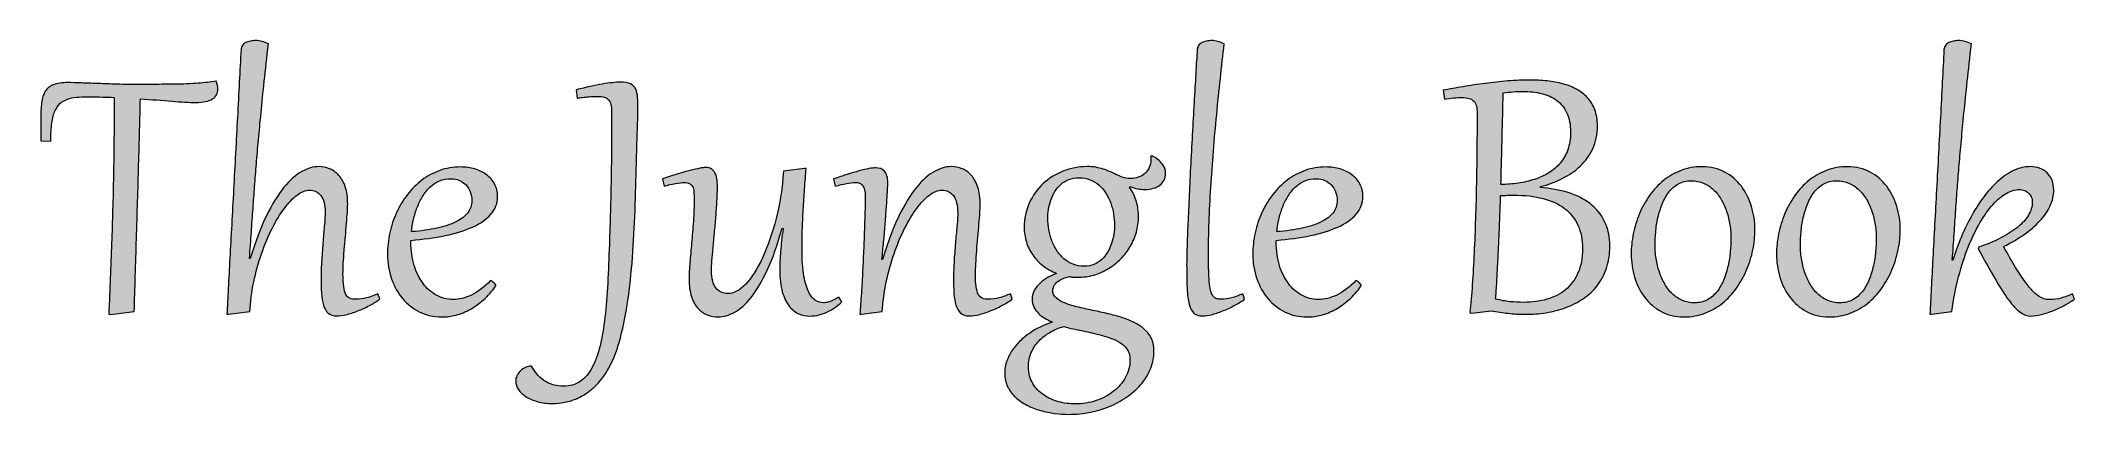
# Model space of a CAD drawing. Header units: millimetres. Extents: x 83.9 to 126, y -152.5 to -144.8.
import ezdxf

# ---------------------------------------------------------------- set-up
doc = ezdxf.new("R2010")
doc.units = ezdxf.units.MM
doc.header["$MEASUREMENT"] = 0
doc.layers.add('Layer 1', color=7, linetype='Continuous', lineweight=0)

msp = doc.modelspace()

# ---------------------------------------------------------------- hatches: boundary and pattern name
at = {"layer": 'Layer 1', "transparency": 33554687}
h = msp.add_hatch(color=250, dxfattribs=at)
h.dxf.hatch_style = 2
edge = h.paths.add_edge_path()
edge.add_spline(control_points=[(88.24, -149.294), (88.346, -148.945), (88.458, -148.649), (88.578, -148.407), (88.697, -148.164), (88.818, -147.968), (88.941, -147.817), (89.065, -147.666), (89.188, -147.557), (89.31, -147.489), (89.433, -147.422), (89.55, -147.388), (89.662, -147.388), (89.739, -147.388), (89.813, -147.403), (89.885, -147.432), (89.957, -147.462), (90.02, -147.508), (90.076, -147.57), (90.132, -147.632), (90.177, -147.712), (90.21, -147.809), (90.243, -147.907), (90.259, -148.024), (90.259, -148.161), (90.259, -148.202), (90.257, -148.258), (90.252, -148.329), (90.247, -148.4), (90.241, -148.48), (90.234, -148.567), (90.228, -148.655), (90.22, -148.747), (90.211, -148.843), (90.202, -148.939), (90.194, -149.035), (90.187, -149.128), (90.18, -149.222), (90.174, -149.311), (90.169, -149.395), (90.164, -149.479), (90.162, -149.551), (90.162, -149.612), (90.162, -149.719), (90.167, -149.807), (90.176, -149.874), (90.184, -149.942), (90.199, -149.995), (90.22, -150.035), (90.241, -150.074), (90.268, -150.101), (90.303, -150.115), (90.337, -150.13), (90.379, -150.137), (90.429, -150.137), (90.5, -150.137), (90.575, -150.127), (90.652, -150.107), (90.729, -150.087), (90.807, -150.059), (90.886, -150.023), (90.886, -150.023), (90.925, -150.131), (90.925, -150.131), (90.875, -150.171), (90.813, -150.211), (90.737, -150.253), (90.661, -150.294), (90.581, -150.332), (90.498, -150.366), (90.415, -150.401), (90.332, -150.429), (90.249, -150.45), (90.166, -150.472), (90.093, -150.482), (90.03, -150.482), (89.955, -150.482), (89.897, -150.462), (89.854, -150.422), (89.811, -150.382), (89.779, -150.328), (89.758, -150.259), (89.737, -150.19), (89.723, -150.109), (89.717, -150.017), (89.71, -149.925), (89.707, -149.826), (89.707, -149.719), (89.707, -149.591), (89.712, -149.459), (89.721, -149.323), (89.73, -149.186), (89.739, -149.055), (89.75, -148.93), (89.76, -148.804), (89.77, -148.69), (89.779, -148.586), (89.788, -148.482), (89.792, -148.398), (89.792, -148.335), (89.792, -148.182), (89.762, -148.067), (89.703, -147.99), (89.644, -147.914), (89.564, -147.876), (89.463, -147.876), (89.385, -147.876), (89.301, -147.909), (89.212, -147.977), (89.123, -148.044), (89.035, -148.137), (88.948, -148.255), (88.86, -148.373), (88.776, -148.512), (88.694, -148.672), (88.613, -148.833), (88.54, -149.007), (88.475, -149.193), (88.411, -149.38), (88.357, -149.575), (88.314, -149.779), (88.271, -149.983), (88.245, -150.187), (88.234, -150.391), (88.234, -150.391), (87.793, -150.445), (87.793, -150.445), (87.793, -150.445), (87.76, -150.443), (87.76, -150.443), (87.768, -150.28), (87.778, -150.101), (87.788, -149.904), (87.798, -149.708), (87.809, -149.5), (87.821, -149.279), (87.833, -149.059), (87.845, -148.829), (87.858, -148.59), (87.871, -148.351), (87.885, -148.107), (87.898, -147.859), (87.911, -147.611), (87.924, -147.361), (87.938, -147.109), (87.952, -146.857), (87.965, -146.607), (87.978, -146.362), (87.991, -146.116), (88.004, -145.875), (88.016, -145.639), (88.029, -145.403), (88.041, -145.178), (88.052, -144.963), (88.053, -144.93), (88.063, -144.901), (88.081, -144.877), (88.098, -144.853), (88.122, -144.834), (88.15, -144.819), (88.178, -144.805), (88.21, -144.794), (88.246, -144.787), (88.282, -144.781), (88.319, -144.777), (88.358, -144.777), (88.44, -144.777), (88.527, -144.799), (88.618, -144.843), (88.586, -145.124), (88.558, -145.382), (88.533, -145.617), (88.508, -145.852), (88.486, -146.07), (88.466, -146.271), (88.446, -146.471), (88.428, -146.658), (88.412, -146.832), (88.396, -147.005), (88.382, -147.172), (88.369, -147.331), (88.356, -147.49), (88.344, -147.646), (88.333, -147.797), (88.322, -147.949), (88.311, -148.103), (88.3, -148.259), (88.289, -148.415), (88.277, -148.578), (88.266, -148.747), (88.254, -148.916), (88.241, -149.097), (88.227, -149.292), (88.227, -149.292), (88.24, -149.294), (88.24, -149.294)], knot_values=[0, 0, 0, 0, 1, 1, 1, 2, 2, 2, 3, 3, 3, 4, 4, 4, 5, 5, 5, 6, 6, 6, 7, 7, 7, 8, 8, 8, 9, 9, 9, 10, 10, 10, 11, 11, 11, 12, 12, 12, 13, 13, 13, 14, 14, 14, 15, 15, 15, 16, 16, 16, 17, 17, 17, 18, 18, 18, 19, 19, 19, 20, 20, 20, 21, 21, 21, 22, 22, 22, 23, 23, 23, 24, 24, 24, 25, 25, 25, 26, 26, 26, 27, 27, 27, 28, 28, 28, 29, 29, 29, 30, 30, 30, 31, 31, 31, 32, 32, 32, 33, 33, 33, 34, 34, 34, 35, 35, 35, 36, 36, 36, 37, 37, 37, 38, 38, 38, 39, 39, 39, 40, 40, 40, 41, 41, 41, 42, 42, 42, 43, 43, 43, 44, 44, 44, 45, 45, 45, 46, 46, 46, 47, 47, 47, 48, 48, 48, 49, 49, 49, 50, 50, 50, 51, 51, 51, 52, 52, 52, 53, 53, 53, 54, 54, 54, 55, 55, 55, 56, 56, 56, 57, 57, 57, 58, 58, 58, 59, 59, 59, 60, 60, 60, 61, 61, 61, 62, 62, 62, 63, 63, 63, 64, 64, 64, 65, 65, 65, 65], degree=3, periodic=0)
h = msp.add_hatch(color=250, dxfattribs=at)
h.dxf.hatch_style = 2
edge = h.paths.add_edge_path()
edge.add_spline(control_points=[(108.402, -144.843), (108.374, -145.078), (108.347, -145.318), (108.32, -145.564), (108.293, -145.81), (108.268, -146.058), (108.244, -146.31), (108.22, -146.561), (108.197, -146.814), (108.176, -147.067), (108.156, -147.321), (108.138, -147.571), (108.123, -147.817), (108.108, -148.063), (108.096, -148.304), (108.088, -148.541), (108.079, -148.778), (108.075, -149.006), (108.075, -149.223), (108.075, -149.36), (108.077, -149.477), (108.08, -149.575), (108.084, -149.673), (108.089, -149.755), (108.097, -149.823), (108.104, -149.89), (108.115, -149.945), (108.128, -149.986), (108.141, -150.027), (108.157, -150.059), (108.176, -150.081), (108.196, -150.103), (108.219, -150.118), (108.245, -150.126), (108.271, -150.133), (108.302, -150.137), (108.338, -150.137), (108.404, -150.137), (108.475, -150.127), (108.552, -150.107), (108.628, -150.087), (108.706, -150.059), (108.784, -150.023), (108.784, -150.023), (108.823, -150.131), (108.823, -150.131), (108.774, -150.171), (108.711, -150.211), (108.636, -150.253), (108.561, -150.294), (108.482, -150.332), (108.4, -150.366), (108.317, -150.401), (108.236, -150.429), (108.157, -150.45), (108.078, -150.472), (108.009, -150.482), (107.951, -150.482), (107.877, -150.482), (107.818, -150.463), (107.774, -150.425), (107.731, -150.387), (107.698, -150.326), (107.675, -150.24), (107.652, -150.155), (107.638, -150.044), (107.632, -149.907), (107.626, -149.769), (107.623, -149.602), (107.623, -149.405), (107.623, -149.334), (107.625, -149.231), (107.629, -149.098), (107.633, -148.965), (107.639, -148.811), (107.646, -148.634), (107.654, -148.458), (107.662, -148.265), (107.672, -148.055), (107.682, -147.846), (107.692, -147.629), (107.703, -147.405), (107.714, -147.181), (107.726, -146.955), (107.738, -146.727), (107.751, -146.499), (107.763, -146.279), (107.775, -146.066), (107.788, -145.853), (107.8, -145.652), (107.811, -145.463), (107.822, -145.275), (107.832, -145.108), (107.842, -144.963), (107.843, -144.93), (107.853, -144.901), (107.871, -144.877), (107.888, -144.853), (107.912, -144.834), (107.94, -144.819), (107.968, -144.805), (108, -144.794), (108.035, -144.787), (108.07, -144.781), (108.106, -144.777), (108.141, -144.777), (108.224, -144.777), (108.311, -144.799), (108.402, -144.843)], knot_values=[0, 0, 0, 0, 1, 1, 1, 2, 2, 2, 3, 3, 3, 4, 4, 4, 5, 5, 5, 6, 6, 6, 7, 7, 7, 8, 8, 8, 9, 9, 9, 10, 10, 10, 11, 11, 11, 12, 12, 12, 13, 13, 13, 14, 14, 14, 15, 15, 15, 16, 16, 16, 17, 17, 17, 18, 18, 18, 19, 19, 19, 20, 20, 20, 21, 21, 21, 22, 22, 22, 23, 23, 23, 24, 24, 24, 25, 25, 25, 26, 26, 26, 27, 27, 27, 28, 28, 28, 29, 29, 29, 30, 30, 30, 31, 31, 31, 32, 32, 32, 33, 33, 33, 34, 34, 34, 35, 35, 35, 36, 36, 36, 36], degree=3, periodic=0)
h = msp.add_hatch(color=250, dxfattribs=at)
h.dxf.hatch_style = 2
edge = h.paths.add_edge_path()
edge.add_spline(control_points=[(124.01, -149.06), (124.175, -149.005), (124.326, -148.942), (124.463, -148.872), (124.599, -148.802), (124.717, -148.727), (124.815, -148.647), (124.914, -148.567), (124.99, -148.483), (125.044, -148.394), (125.097, -148.306), (125.124, -148.216), (125.124, -148.124), (125.124, -148.085), (125.117, -148.05), (125.103, -148.017), (125.088, -147.985), (125.069, -147.957), (125.045, -147.935), (125.021, -147.912), (124.992, -147.894), (124.96, -147.882), (124.928, -147.869), (124.893, -147.863), (124.856, -147.863), (124.769, -147.863), (124.679, -147.89), (124.586, -147.944), (124.493, -147.998), (124.4, -148.075), (124.309, -148.177), (124.217, -148.279), (124.128, -148.404), (124.041, -148.552), (123.954, -148.699), (123.874, -148.866), (123.799, -149.054), (123.725, -149.241), (123.658, -149.447), (123.599, -149.672), (123.54, -149.897), (123.492, -150.136), (123.456, -150.391), (123.456, -150.391), (123.039, -150.445), (123.039, -150.445), (123.039, -150.445), (123.006, -150.443), (123.006, -150.443), (123.014, -150.28), (123.023, -150.101), (123.033, -149.904), (123.044, -149.708), (123.055, -149.5), (123.067, -149.279), (123.078, -149.059), (123.091, -148.829), (123.104, -148.59), (123.117, -148.351), (123.13, -148.107), (123.143, -147.859), (123.156, -147.611), (123.17, -147.361), (123.183, -147.109), (123.197, -146.857), (123.211, -146.607), (123.224, -146.362), (123.237, -146.116), (123.249, -145.875), (123.262, -145.639), (123.274, -145.403), (123.286, -145.178), (123.297, -144.963), (123.298, -144.93), (123.308, -144.901), (123.326, -144.877), (123.344, -144.853), (123.367, -144.834), (123.395, -144.819), (123.423, -144.805), (123.455, -144.794), (123.491, -144.787), (123.527, -144.781), (123.564, -144.777), (123.603, -144.777), (123.686, -144.777), (123.772, -144.799), (123.863, -144.843), (123.832, -145.126), (123.803, -145.385), (123.779, -145.62), (123.754, -145.856), (123.731, -146.075), (123.711, -146.277), (123.691, -146.479), (123.673, -146.667), (123.657, -146.843), (123.64, -147.019), (123.625, -147.187), (123.612, -147.348), (123.599, -147.508), (123.587, -147.665), (123.575, -147.819), (123.563, -147.972), (123.552, -148.129), (123.541, -148.287), (123.53, -148.445), (123.519, -148.609), (123.507, -148.779), (123.495, -148.948), (123.482, -149.13), (123.469, -149.325), (123.469, -149.325), (123.481, -149.327), (123.481, -149.327), (123.531, -149.163), (123.589, -149.001), (123.657, -148.841), (123.724, -148.681), (123.799, -148.529), (123.88, -148.385), (123.961, -148.241), (124.049, -148.108), (124.142, -147.986), (124.236, -147.864), (124.334, -147.759), (124.436, -147.671), (124.538, -147.583), (124.643, -147.514), (124.752, -147.463), (124.861, -147.413), (124.971, -147.388), (125.083, -147.388), (125.153, -147.388), (125.218, -147.399), (125.277, -147.422), (125.336, -147.445), (125.388, -147.477), (125.431, -147.519), (125.475, -147.561), (125.508, -147.612), (125.533, -147.671), (125.557, -147.73), (125.569, -147.796), (125.569, -147.869), (125.569, -147.984), (125.544, -148.095), (125.494, -148.202), (125.445, -148.31), (125.374, -148.413), (125.283, -148.512), (125.192, -148.612), (125.083, -148.706), (124.956, -148.794), (124.828, -148.883), (124.687, -148.966), (124.531, -149.041), (124.623, -149.211), (124.706, -149.356), (124.78, -149.477), (124.854, -149.597), (124.921, -149.698), (124.981, -149.78), (125.041, -149.862), (125.095, -149.928), (125.143, -149.976), (125.191, -150.024), (125.236, -150.061), (125.276, -150.085), (125.317, -150.11), (125.355, -150.126), (125.391, -150.134), (125.427, -150.141), (125.463, -150.145), (125.498, -150.145), (125.57, -150.145), (125.644, -150.134), (125.722, -150.112), (125.799, -150.09), (125.877, -150.061), (125.955, -150.025), (125.955, -150.025), (125.995, -150.133), (125.995, -150.133), (125.945, -150.173), (125.882, -150.213), (125.806, -150.255), (125.731, -150.296), (125.65, -150.334), (125.566, -150.369), (125.481, -150.403), (125.397, -150.431), (125.313, -150.452), (125.23, -150.474), (125.157, -150.484), (125.093, -150.484), (125.019, -150.484), (124.945, -150.457), (124.871, -150.403), (124.797, -150.348), (124.718, -150.264), (124.633, -150.149), (124.549, -150.035), (124.455, -149.89), (124.353, -149.714), (124.251, -149.539), (124.134, -149.329), (124.002, -149.085), (124.002, -149.085), (124.01, -149.06), (124.01, -149.06)], knot_values=[0, 0, 0, 0, 1, 1, 1, 2, 2, 2, 3, 3, 3, 4, 4, 4, 5, 5, 5, 6, 6, 6, 7, 7, 7, 8, 8, 8, 9, 9, 9, 10, 10, 10, 11, 11, 11, 12, 12, 12, 13, 13, 13, 14, 14, 14, 15, 15, 15, 16, 16, 16, 17, 17, 17, 18, 18, 18, 19, 19, 19, 20, 20, 20, 21, 21, 21, 22, 22, 22, 23, 23, 23, 24, 24, 24, 25, 25, 25, 26, 26, 26, 27, 27, 27, 28, 28, 28, 29, 29, 29, 30, 30, 30, 31, 31, 31, 32, 32, 32, 33, 33, 33, 34, 34, 34, 35, 35, 35, 36, 36, 36, 37, 37, 37, 38, 38, 38, 39, 39, 39, 40, 40, 40, 41, 41, 41, 42, 42, 42, 43, 43, 43, 44, 44, 44, 45, 45, 45, 46, 46, 46, 47, 47, 47, 48, 48, 48, 49, 49, 49, 50, 50, 50, 51, 51, 51, 52, 52, 52, 53, 53, 53, 54, 54, 54, 55, 55, 55, 56, 56, 56, 57, 57, 57, 58, 58, 58, 59, 59, 59, 60, 60, 60, 61, 61, 61, 62, 62, 62, 63, 63, 63, 64, 64, 64, 65, 65, 65, 66, 66, 66, 67, 67, 67, 68, 68, 68, 69, 69, 69, 70, 70, 70, 70], degree=3, periodic=0)
h = msp.add_hatch(color=250, dxfattribs=at)
h.dxf.hatch_style = 2
edge = h.paths.add_edge_path()
edge.add_spline(control_points=[(84.116, -146.859), (84.116, -146.859), (83.911, -146.852), (83.911, -146.852), (83.907, -146.686), (83.905, -146.538), (83.905, -146.408), (83.905, -146.274), (83.911, -146.16), (83.924, -146.064), (83.936, -145.968), (83.962, -145.889), (84.001, -145.827), (84.04, -145.765), (84.098, -145.72), (84.173, -145.691), (84.248, -145.662), (84.347, -145.647), (84.471, -145.647), (84.55, -145.647), (84.64, -145.649), (84.742, -145.654), (84.844, -145.658), (84.952, -145.662), (85.065, -145.666), (85.178, -145.67), (85.294, -145.674), (85.413, -145.678), (85.532, -145.682), (85.648, -145.685), (85.759, -145.685), (85.947, -145.685), (86.112, -145.684), (86.255, -145.684), (86.399, -145.683), (86.526, -145.682), (86.638, -145.68), (86.749, -145.679), (86.847, -145.677), (86.931, -145.674), (87.015, -145.671), (87.092, -145.667), (87.162, -145.662), (87.231, -145.656), (87.296, -145.65), (87.356, -145.642), (87.416, -145.635), (87.477, -145.625), (87.539, -145.614), (87.562, -145.68), (87.574, -145.735), (87.574, -145.778), (87.574, -145.869), (87.536, -145.938), (87.459, -145.986), (87.383, -146.035), (87.27, -146.059), (87.119, -146.059), (86.977, -146.059), (86.81, -146.05), (86.618, -146.033), (86.426, -146.016), (86.209, -145.999), (85.968, -145.982), (85.964, -146.186), (85.959, -146.404), (85.953, -146.635), (85.946, -146.867), (85.94, -147.106), (85.933, -147.354), (85.926, -147.601), (85.919, -147.854), (85.911, -148.112), (85.904, -148.371), (85.896, -148.629), (85.887, -148.887), (85.879, -149.146), (85.871, -149.402), (85.864, -149.655), (85.856, -149.909), (85.849, -150.154), (85.842, -150.391), (85.842, -150.391), (85.352, -150.453), (85.352, -150.453), (85.352, -150.453), (85.315, -150.449), (85.315, -150.449), (85.326, -150.186), (85.336, -149.933), (85.346, -149.692), (85.355, -149.45), (85.364, -149.212), (85.373, -148.979), (85.381, -148.747), (85.389, -148.514), (85.395, -148.282), (85.402, -148.05), (85.408, -147.811), (85.412, -147.566), (85.416, -147.32), (85.42, -147.065), (85.422, -146.8), (85.425, -146.534), (85.426, -146.252), (85.426, -145.953), (85.348, -145.951), (85.268, -145.948), (85.187, -145.946), (85.105, -145.944), (85.023, -145.943), (84.939, -145.943), (84.855, -145.943), (84.776, -145.944), (84.703, -145.947), (84.63, -145.95), (84.563, -145.959), (84.502, -145.976), (84.442, -145.993), (84.387, -146.018), (84.339, -146.054), (84.291, -146.089), (84.25, -146.138), (84.217, -146.202), (84.184, -146.266), (84.159, -146.348), (84.142, -146.447), (84.125, -146.547), (84.116, -146.668), (84.116, -146.811), (84.116, -146.811), (84.116, -146.859), (84.116, -146.859)], knot_values=[0, 0, 0, 0, 1, 1, 1, 2, 2, 2, 3, 3, 3, 4, 4, 4, 5, 5, 5, 6, 6, 6, 7, 7, 7, 8, 8, 8, 9, 9, 9, 10, 10, 10, 11, 11, 11, 12, 12, 12, 13, 13, 13, 14, 14, 14, 15, 15, 15, 16, 16, 16, 17, 17, 17, 18, 18, 18, 19, 19, 19, 20, 20, 20, 21, 21, 21, 22, 22, 22, 23, 23, 23, 24, 24, 24, 25, 25, 25, 26, 26, 26, 27, 27, 27, 28, 28, 28, 29, 29, 29, 30, 30, 30, 31, 31, 31, 32, 32, 32, 33, 33, 33, 34, 34, 34, 35, 35, 35, 36, 36, 36, 37, 37, 37, 38, 38, 38, 39, 39, 39, 40, 40, 40, 41, 41, 41, 42, 42, 42, 43, 43, 43, 44, 44, 44, 44], degree=3, periodic=0)
h = msp.add_hatch(color=250, dxfattribs=at)
h.dxf.hatch_style = 2
edge = h.paths.add_edge_path()
edge.add_spline(control_points=[(114.173, -145.862), (114.172, -145.952), (114.17, -146.062), (114.167, -146.192), (114.164, -146.322), (114.161, -146.468), (114.156, -146.63), (114.152, -146.792), (114.148, -146.968), (114.143, -147.158), (114.138, -147.349), (114.133, -147.549), (114.128, -147.76), (114.247, -147.757), (114.366, -147.747), (114.484, -147.73), (114.602, -147.713), (114.714, -147.687), (114.821, -147.652), (114.928, -147.618), (115.027, -147.573), (115.118, -147.517), (115.209, -147.461), (115.287, -147.394), (115.354, -147.315), (115.421, -147.237), (115.474, -147.145), (115.511, -147.04), (115.549, -146.934), (115.568, -146.814), (115.568, -146.679), (115.568, -146.52), (115.543, -146.387), (115.492, -146.278), (115.441, -146.169), (115.371, -146.081), (115.282, -146.015), (115.193, -145.949), (115.089, -145.902), (114.97, -145.873), (114.851, -145.844), (114.723, -145.829), (114.586, -145.829), (114.52, -145.829), (114.452, -145.832), (114.383, -145.838), (114.313, -145.843), (114.243, -145.851), (114.173, -145.862)], knot_values=[0, 0, 0, 0, 1, 1, 1, 2, 2, 2, 3, 3, 3, 4, 4, 4, 5, 5, 5, 6, 6, 6, 7, 7, 7, 8, 8, 8, 9, 9, 9, 10, 10, 10, 11, 11, 11, 12, 12, 12, 13, 13, 13, 14, 14, 14, 15, 15, 15, 16, 16, 16, 16], degree=3, periodic=0)
edge = h.paths.add_edge_path()
edge.add_spline(control_points=[(114.018, -150.133), (114.121, -150.159), (114.22, -150.177), (114.314, -150.187), (114.407, -150.196), (114.502, -150.201), (114.597, -150.201), (114.768, -150.201), (114.927, -150.18), (115.076, -150.138), (115.225, -150.096), (115.354, -150.03), (115.464, -149.94), (115.573, -149.849), (115.66, -149.734), (115.722, -149.592), (115.785, -149.451), (115.816, -149.282), (115.816, -149.085), (115.816, -148.902), (115.785, -148.741), (115.721, -148.602), (115.658, -148.464), (115.566, -148.348), (115.445, -148.256), (115.325, -148.164), (115.176, -148.094), (115, -148.048), (114.823, -148.002), (114.622, -147.979), (114.396, -147.979), (114.352, -147.979), (114.307, -147.98), (114.261, -147.982), (114.215, -147.984), (114.168, -147.987), (114.121, -147.989), (114.119, -148.073), (114.115, -148.172), (114.111, -148.284), (114.107, -148.396), (114.102, -148.516), (114.097, -148.645), (114.091, -148.773), (114.085, -148.905), (114.079, -149.041), (114.073, -149.178), (114.066, -149.312), (114.059, -149.442), (114.052, -149.573), (114.046, -149.698), (114.039, -149.817), (114.032, -149.935), (114.025, -150.041), (114.018, -150.133)], knot_values=[0, 0, 0, 0, 1, 1, 1, 2, 2, 2, 3, 3, 3, 4, 4, 4, 5, 5, 5, 6, 6, 6, 7, 7, 7, 8, 8, 8, 9, 9, 9, 10, 10, 10, 11, 11, 11, 12, 12, 12, 13, 13, 13, 14, 14, 14, 15, 15, 15, 16, 16, 16, 17, 17, 17, 18, 18, 18, 18], degree=3, periodic=0)
edge = h.paths.add_edge_path()
edge.add_spline(control_points=[(113.634, -146.284), (113.634, -146.226), (113.629, -146.177), (113.619, -146.135), (113.609, -146.094), (113.593, -146.06), (113.568, -146.034), (113.544, -146.008), (113.511, -145.988), (113.468, -145.976), (113.425, -145.964), (113.371, -145.957), (113.305, -145.957), (113.214, -145.957), (113.097, -145.968), (112.956, -145.988), (112.956, -145.988), (112.935, -145.804), (112.935, -145.804), (113.06, -145.781), (113.197, -145.757), (113.344, -145.732), (113.492, -145.707), (113.643, -145.685), (113.8, -145.664), (113.956, -145.643), (114.113, -145.626), (114.271, -145.613), (114.429, -145.6), (114.582, -145.594), (114.729, -145.594), (114.849, -145.594), (114.967, -145.6), (115.083, -145.612), (115.198, -145.625), (115.308, -145.645), (115.411, -145.673), (115.515, -145.701), (115.61, -145.739), (115.696, -145.787), (115.783, -145.834), (115.858, -145.893), (115.922, -145.964), (115.985, -146.034), (116.035, -146.117), (116.071, -146.213), (116.106, -146.308), (116.124, -146.418), (116.124, -146.542), (116.124, -146.72), (116.092, -146.878), (116.028, -147.017), (115.964, -147.155), (115.878, -147.276), (115.769, -147.379), (115.66, -147.481), (115.535, -147.567), (115.393, -147.637), (115.251, -147.706), (115.101, -147.762), (114.944, -147.803), (114.944, -147.803), (114.944, -147.822), (114.944, -147.822), (115.151, -147.837), (115.342, -147.872), (115.517, -147.925), (115.692, -147.979), (115.843, -148.055), (115.971, -148.155), (116.1, -148.254), (116.2, -148.377), (116.272, -148.523), (116.344, -148.669), (116.381, -148.842), (116.381, -149.041), (116.381, -149.21), (116.358, -149.361), (116.311, -149.496), (116.265, -149.631), (116.201, -149.751), (116.12, -149.856), (116.039, -149.961), (115.943, -150.05), (115.832, -150.125), (115.721, -150.199), (115.601, -150.26), (115.471, -150.309), (115.342, -150.357), (115.205, -150.392), (115.062, -150.415), (114.919, -150.438), (114.774, -150.449), (114.628, -150.449), (114.506, -150.449), (114.39, -150.442), (114.279, -150.428), (114.169, -150.415), (114.05, -150.397), (113.925, -150.377), (113.925, -150.377), (113.524, -150.424), (113.524, -150.424), (113.524, -150.424), (113.487, -150.42), (113.487, -150.42), (113.505, -150.238), (113.521, -150.042), (113.535, -149.831), (113.55, -149.62), (113.562, -149.4), (113.573, -149.17), (113.583, -148.939), (113.592, -148.703), (113.6, -148.461), (113.609, -148.218), (113.615, -147.974), (113.62, -147.728), (113.625, -147.482), (113.628, -147.237), (113.63, -146.994), (113.632, -146.751), (113.634, -146.514), (113.634, -146.284)], knot_values=[0, 0, 0, 0, 1, 1, 1, 2, 2, 2, 3, 3, 3, 4, 4, 4, 5, 5, 5, 6, 6, 6, 7, 7, 7, 8, 8, 8, 9, 9, 9, 10, 10, 10, 11, 11, 11, 12, 12, 12, 13, 13, 13, 14, 14, 14, 15, 15, 15, 16, 16, 16, 17, 17, 17, 18, 18, 18, 19, 19, 19, 20, 20, 20, 21, 21, 21, 22, 22, 22, 23, 23, 23, 24, 24, 24, 25, 25, 25, 26, 26, 26, 27, 27, 27, 28, 28, 28, 29, 29, 29, 30, 30, 30, 31, 31, 31, 32, 32, 32, 33, 33, 33, 34, 34, 34, 35, 35, 35, 36, 36, 36, 37, 37, 37, 38, 38, 38, 39, 39, 39, 40, 40, 40, 41, 41, 41, 41], degree=3, periodic=0)
h = msp.add_hatch(color=250, dxfattribs=at)
h.dxf.hatch_style = 2
edge = h.paths.add_edge_path()
edge.add_spline(control_points=[(96.266, -146.193), (96.266, -146.23), (96.265, -146.288), (96.263, -146.366), (96.261, -146.444), (96.258, -146.534), (96.255, -146.636), (96.251, -146.739), (96.248, -146.85), (96.244, -146.968), (96.241, -147.087), (96.238, -147.206), (96.235, -147.326), (96.227, -147.644), (96.217, -147.968), (96.206, -148.297), (96.195, -148.627), (96.178, -148.951), (96.153, -149.27), (96.129, -149.589), (96.096, -149.898), (96.052, -150.197), (96.009, -150.496), (95.951, -150.774), (95.877, -151.03), (95.831, -151.195), (95.776, -151.342), (95.712, -151.469), (95.649, -151.597), (95.579, -151.707), (95.504, -151.801), (95.429, -151.895), (95.35, -151.973), (95.267, -152.037), (95.183, -152.1), (95.098, -152.151), (95.011, -152.19), (94.925, -152.228), (94.838, -152.256), (94.751, -152.272), (94.664, -152.289), (94.579, -152.297), (94.497, -152.297), (94.386, -152.297), (94.285, -152.284), (94.192, -152.259), (94.099, -152.233), (94.019, -152.199), (93.951, -152.157), (93.883, -152.114), (93.831, -152.064), (93.793, -152.007), (93.755, -151.949), (93.736, -151.89), (93.736, -151.828), (93.736, -151.793), (93.745, -151.758), (93.762, -151.721), (93.779, -151.685), (93.803, -151.652), (93.833, -151.622), (93.863, -151.593), (93.898, -151.568), (93.938, -151.55), (93.977, -151.531), (94.019, -151.522), (94.065, -151.522), (94.149, -151.672), (94.247, -151.779), (94.359, -151.843), (94.472, -151.907), (94.592, -151.939), (94.722, -151.939), (94.857, -151.939), (94.973, -151.906), (95.071, -151.839), (95.169, -151.772), (95.252, -151.677), (95.318, -151.552), (95.385, -151.427), (95.44, -151.277), (95.482, -151.101), (95.524, -150.926), (95.557, -150.729), (95.583, -150.51), (95.608, -150.292), (95.628, -150.055), (95.641, -149.801), (95.654, -149.547), (95.665, -149.279), (95.675, -148.998), (95.683, -148.762), (95.69, -148.533), (95.697, -148.309), (95.703, -148.085), (95.708, -147.862), (95.711, -147.641), (95.715, -147.42), (95.717, -147.198), (95.719, -146.976), (95.721, -146.755), (95.722, -146.527), (95.722, -146.294), (95.722, -146.23), (95.719, -146.174), (95.713, -146.128), (95.707, -146.082), (95.693, -146.044), (95.671, -146.015), (95.649, -145.986), (95.617, -145.965), (95.577, -145.952), (95.536, -145.939), (95.482, -145.933), (95.414, -145.933), (95.391, -145.933), (95.364, -145.933), (95.333, -145.935), (95.302, -145.936), (95.268, -145.938), (95.233, -145.942), (95.197, -145.945), (95.16, -145.949), (95.122, -145.953), (95.084, -145.957), (95.047, -145.962), (95.011, -145.968), (95.011, -145.968), (94.991, -145.796), (94.991, -145.796), (95.193, -145.744), (95.372, -145.705), (95.527, -145.678), (95.682, -145.652), (95.807, -145.639), (95.902, -145.639), (95.993, -145.639), (96.063, -145.651), (96.112, -145.675), (96.161, -145.699), (96.197, -145.735), (96.22, -145.783), (96.242, -145.83), (96.256, -145.889), (96.26, -145.957), (96.264, -146.026), (96.266, -146.105), (96.266, -146.193)], knot_values=[0, 0, 0, 0, 1, 1, 1, 2, 2, 2, 3, 3, 3, 4, 4, 4, 5, 5, 5, 6, 6, 6, 7, 7, 7, 8, 8, 8, 9, 9, 9, 10, 10, 10, 11, 11, 11, 12, 12, 12, 13, 13, 13, 14, 14, 14, 15, 15, 15, 16, 16, 16, 17, 17, 17, 18, 18, 18, 19, 19, 19, 20, 20, 20, 21, 21, 21, 22, 22, 22, 23, 23, 23, 24, 24, 24, 25, 25, 25, 26, 26, 26, 27, 27, 27, 28, 28, 28, 29, 29, 29, 30, 30, 30, 31, 31, 31, 32, 32, 32, 33, 33, 33, 34, 34, 34, 35, 35, 35, 36, 36, 36, 37, 37, 37, 38, 38, 38, 39, 39, 39, 40, 40, 40, 41, 41, 41, 42, 42, 42, 43, 43, 43, 44, 44, 44, 45, 45, 45, 46, 46, 46, 47, 47, 47, 48, 48, 48, 49, 49, 49, 49], degree=3, periodic=0)
h = msp.add_hatch(color=250, dxfattribs=at)
h.dxf.hatch_style = 2
edge = h.paths.add_edge_path()
edge.add_spline(control_points=[(105.504, -149.453), (105.578, -149.453), (105.645, -149.44), (105.705, -149.415), (105.765, -149.389), (105.819, -149.355), (105.866, -149.312), (105.912, -149.27), (105.952, -149.22), (105.985, -149.162), (106.018, -149.105), (106.046, -149.045), (106.067, -148.983), (106.088, -148.92), (106.104, -148.856), (106.115, -148.79), (106.125, -148.725), (106.13, -148.662), (106.13, -148.601), (106.13, -148.525), (106.124, -148.449), (106.11, -148.371), (106.097, -148.293), (106.078, -148.217), (106.052, -148.144), (106.025, -148.071), (105.992, -148.003), (105.951, -147.94), (105.911, -147.876), (105.863, -147.821), (105.81, -147.773), (105.756, -147.726), (105.695, -147.688), (105.626, -147.661), (105.557, -147.633), (105.48, -147.619), (105.396, -147.619), (105.318, -147.619), (105.247, -147.632), (105.184, -147.657), (105.122, -147.681), (105.066, -147.715), (105.018, -147.758), (104.97, -147.801), (104.929, -147.85), (104.895, -147.906), (104.861, -147.961), (104.834, -148.021), (104.812, -148.083), (104.791, -148.146), (104.775, -148.21), (104.765, -148.275), (104.754, -148.339), (104.749, -148.401), (104.749, -148.461), (104.749, -148.536), (104.756, -148.614), (104.77, -148.693), (104.784, -148.772), (104.804, -148.849), (104.832, -148.922), (104.86, -148.995), (104.894, -149.064), (104.936, -149.128), (104.978, -149.193), (105.027, -149.25), (105.083, -149.298), (105.139, -149.346), (105.202, -149.384), (105.272, -149.411), (105.343, -149.439), (105.42, -149.453), (105.504, -149.453)], knot_values=[0, 0, 0, 0, 1, 1, 1, 2, 2, 2, 3, 3, 3, 4, 4, 4, 5, 5, 5, 6, 6, 6, 7, 7, 7, 8, 8, 8, 9, 9, 9, 10, 10, 10, 11, 11, 11, 12, 12, 12, 13, 13, 13, 14, 14, 14, 15, 15, 15, 16, 16, 16, 17, 17, 17, 18, 18, 18, 19, 19, 19, 20, 20, 20, 21, 21, 21, 22, 22, 22, 23, 23, 23, 24, 24, 24, 24], degree=3, periodic=0)
edge = h.paths.add_edge_path()
edge.add_spline(control_points=[(105.078, -150.703), (104.98, -150.73), (104.887, -150.767), (104.8, -150.817), (104.712, -150.867), (104.635, -150.927), (104.567, -150.998), (104.5, -151.069), (104.446, -151.15), (104.407, -151.241), (104.368, -151.332), (104.348, -151.431), (104.348, -151.538), (104.348, -151.671), (104.378, -151.785), (104.436, -151.881), (104.495, -151.976), (104.57, -152.056), (104.664, -152.119), (104.757, -152.183), (104.86, -152.23), (104.975, -152.26), (105.089, -152.29), (105.202, -152.305), (105.314, -152.305), (105.465, -152.305), (105.61, -152.282), (105.748, -152.236), (105.885, -152.19), (106.006, -152.126), (106.11, -152.044), (106.214, -151.962), (106.297, -151.865), (106.358, -151.753), (106.42, -151.642), (106.45, -151.52), (106.45, -151.388), (106.45, -151.313), (106.435, -151.249), (106.405, -151.196), (106.375, -151.143), (106.333, -151.097), (106.28, -151.058), (106.227, -151.019), (106.164, -150.985), (106.091, -150.958), (106.018, -150.93), (105.938, -150.905), (105.851, -150.881), (105.734, -150.849), (105.61, -150.821), (105.48, -150.794), (105.35, -150.768), (105.216, -150.738), (105.078, -150.703)], knot_values=[0, 0, 0, 0, 1, 1, 1, 2, 2, 2, 3, 3, 3, 4, 4, 4, 5, 5, 5, 6, 6, 6, 7, 7, 7, 8, 8, 8, 9, 9, 9, 10, 10, 10, 11, 11, 11, 12, 12, 12, 13, 13, 13, 14, 14, 14, 15, 15, 15, 16, 16, 16, 17, 17, 17, 18, 18, 18, 18], degree=3, periodic=0)
edge = h.paths.add_edge_path()
edge.add_spline(control_points=[(106.438, -147.814), (106.508, -147.914), (106.557, -148.016), (106.585, -148.117), (106.612, -148.219), (106.626, -148.323), (106.626, -148.428), (106.626, -148.536), (106.611, -148.643), (106.582, -148.747), (106.552, -148.851), (106.51, -148.949), (106.456, -149.042), (106.401, -149.136), (106.336, -149.221), (106.259, -149.299), (106.183, -149.377), (106.098, -149.444), (106.004, -149.501), (105.91, -149.559), (105.81, -149.603), (105.702, -149.635), (105.595, -149.666), (105.482, -149.682), (105.365, -149.682), (105.335, -149.682), (105.305, -149.681), (105.275, -149.678), (105.246, -149.675), (105.215, -149.672), (105.183, -149.668), (105.135, -149.677), (105.091, -149.692), (105.051, -149.711), (105.011, -149.73), (104.976, -149.753), (104.946, -149.779), (104.915, -149.806), (104.892, -149.833), (104.875, -149.863), (104.859, -149.893), (104.851, -149.923), (104.851, -149.953), (104.851, -150.014), (104.874, -150.065), (104.922, -150.108), (104.969, -150.151), (105.033, -150.188), (105.113, -150.22), (105.193, -150.251), (105.286, -150.279), (105.391, -150.303), (105.497, -150.328), (105.606, -150.352), (105.721, -150.377), (105.824, -150.399), (105.926, -150.422), (106.027, -150.445), (106.127, -150.468), (106.223, -150.495), (106.314, -150.526), (106.405, -150.556), (106.489, -150.591), (106.566, -150.632), (106.643, -150.673), (106.71, -150.72), (106.767, -150.775), (106.823, -150.829), (106.867, -150.893), (106.899, -150.965), (106.931, -151.037), (106.947, -151.121), (106.947, -151.216), (106.947, -151.336), (106.925, -151.451), (106.881, -151.562), (106.838, -151.673), (106.777, -151.777), (106.699, -151.873), (106.62, -151.97), (106.526, -152.058), (106.417, -152.138), (106.309, -152.218), (106.189, -152.286), (106.058, -152.344), (105.927, -152.401), (105.787, -152.445), (105.639, -152.476), (105.491, -152.507), (105.338, -152.522), (105.181, -152.522), (105.09, -152.522), (104.995, -152.516), (104.894, -152.503), (104.793, -152.49), (104.694, -152.469), (104.596, -152.441), (104.498, -152.412), (104.405, -152.376), (104.316, -152.331), (104.227, -152.286), (104.149, -152.232), (104.081, -152.169), (104.012, -152.106), (103.958, -152.032), (103.918, -151.95), (103.878, -151.867), (103.858, -151.773), (103.858, -151.667), (103.858, -151.578), (103.873, -151.494), (103.902, -151.412), (103.931, -151.331), (103.97, -151.255), (104.019, -151.185), (104.068, -151.115), (104.124, -151.049), (104.189, -150.989), (104.254, -150.928), (104.322, -150.874), (104.395, -150.825), (104.467, -150.777), (104.541, -150.735), (104.616, -150.7), (104.691, -150.665), (104.764, -150.637), (104.834, -150.617), (104.834, -150.617), (104.838, -150.606), (104.838, -150.606), (104.787, -150.584), (104.737, -150.559), (104.688, -150.531), (104.639, -150.503), (104.595, -150.469), (104.556, -150.431), (104.517, -150.392), (104.485, -150.348), (104.461, -150.299), (104.437, -150.25), (104.425, -150.195), (104.425, -150.133), (104.425, -150.063), (104.441, -150), (104.473, -149.944), (104.506, -149.888), (104.547, -149.838), (104.596, -149.795), (104.646, -149.751), (104.7, -149.714), (104.76, -149.682), (104.819, -149.651), (104.876, -149.623), (104.931, -149.6), (104.825, -149.558), (104.73, -149.505), (104.647, -149.44), (104.564, -149.376), (104.493, -149.302), (104.436, -149.219), (104.379, -149.137), (104.335, -149.047), (104.305, -148.949), (104.275, -148.852), (104.259, -148.751), (104.259, -148.645), (104.259, -148.464), (104.295, -148.297), (104.365, -148.143), (104.435, -147.99), (104.53, -147.857), (104.649, -147.745), (104.768, -147.634), (104.906, -147.546), (105.063, -147.483), (105.221, -147.42), (105.386, -147.388), (105.56, -147.388), (105.626, -147.388), (105.686, -147.393), (105.741, -147.402), (105.797, -147.412), (105.848, -147.424), (105.894, -147.438), (105.941, -147.453), (105.984, -147.469), (106.024, -147.486), (106.063, -147.503), (106.1, -147.52), (106.134, -147.537), (106.187, -147.563), (106.238, -147.586), (106.288, -147.606), (106.339, -147.626), (106.397, -147.636), (106.463, -147.636), (106.518, -147.636), (106.571, -147.627), (106.622, -147.609), (106.673, -147.591), (106.718, -147.565), (106.756, -147.531), (106.795, -147.498), (106.826, -147.456), (106.848, -147.407), (106.871, -147.359), (106.882, -147.303), (106.882, -147.241), (106.882, -147.231), (106.882, -147.222), (106.881, -147.214), (106.881, -147.206), (106.88, -147.196), (106.878, -147.185), (106.878, -147.185), (106.905, -147.167), (106.905, -147.167), (107, -147.211), (107.071, -147.266), (107.117, -147.331), (107.163, -147.396), (107.186, -147.462), (107.186, -147.528), (107.186, -147.581), (107.176, -147.627), (107.155, -147.668), (107.135, -147.709), (107.105, -147.743), (107.067, -147.772), (107.03, -147.801), (106.984, -147.823), (106.932, -147.838), (106.88, -147.854), (106.822, -147.861), (106.758, -147.861), (106.662, -147.861), (106.558, -147.842), (106.446, -147.803), (106.446, -147.803), (106.438, -147.814), (106.438, -147.814)], knot_values=[0, 0, 0, 0, 1, 1, 1, 2, 2, 2, 3, 3, 3, 4, 4, 4, 5, 5, 5, 6, 6, 6, 7, 7, 7, 8, 8, 8, 9, 9, 9, 10, 10, 10, 11, 11, 11, 12, 12, 12, 13, 13, 13, 14, 14, 14, 15, 15, 15, 16, 16, 16, 17, 17, 17, 18, 18, 18, 19, 19, 19, 20, 20, 20, 21, 21, 21, 22, 22, 22, 23, 23, 23, 24, 24, 24, 25, 25, 25, 26, 26, 26, 27, 27, 27, 28, 28, 28, 29, 29, 29, 30, 30, 30, 31, 31, 31, 32, 32, 32, 33, 33, 33, 34, 34, 34, 35, 35, 35, 36, 36, 36, 37, 37, 37, 38, 38, 38, 39, 39, 39, 40, 40, 40, 41, 41, 41, 42, 42, 42, 43, 43, 43, 44, 44, 44, 45, 45, 45, 46, 46, 46, 47, 47, 47, 48, 48, 48, 49, 49, 49, 50, 50, 50, 51, 51, 51, 52, 52, 52, 53, 53, 53, 54, 54, 54, 55, 55, 55, 56, 56, 56, 57, 57, 57, 58, 58, 58, 59, 59, 59, 60, 60, 60, 61, 61, 61, 62, 62, 62, 63, 63, 63, 64, 64, 64, 65, 65, 65, 66, 66, 66, 67, 67, 67, 68, 68, 68, 69, 69, 69, 70, 70, 70, 71, 71, 71, 72, 72, 72, 73, 73, 73, 74, 74, 74, 75, 75, 75, 76, 76, 76, 77, 77, 77, 78, 78, 78, 79, 79, 79, 80, 80, 80, 80], degree=3, periodic=0)
h = msp.add_hatch(color=250, dxfattribs=at)
h.dxf.hatch_style = 2
edge = h.paths.add_edge_path()
edge.add_spline(control_points=[(92.829, -148.091), (92.829, -148.027), (92.818, -147.968), (92.797, -147.913), (92.775, -147.858), (92.746, -147.81), (92.708, -147.769), (92.67, -147.729), (92.625, -147.696), (92.572, -147.673), (92.52, -147.65), (92.463, -147.638), (92.403, -147.638), (92.313, -147.638), (92.232, -147.654), (92.159, -147.685), (92.086, -147.717), (92.02, -147.76), (91.962, -147.815), (91.905, -147.869), (91.854, -147.932), (91.81, -148.005), (91.765, -148.077), (91.728, -148.154), (91.697, -148.235), (91.666, -148.317), (91.641, -148.4), (91.621, -148.485), (91.602, -148.571), (91.588, -148.654), (91.58, -148.736), (91.776, -148.722), (91.951, -148.698), (92.106, -148.664), (92.261, -148.63), (92.392, -148.587), (92.499, -148.534), (92.606, -148.481), (92.687, -148.418), (92.744, -148.344), (92.8, -148.27), (92.829, -148.186), (92.829, -148.091)], knot_values=[0, 0, 0, 0, 1, 1, 1, 2, 2, 2, 3, 3, 3, 4, 4, 4, 5, 5, 5, 6, 6, 6, 7, 7, 7, 8, 8, 8, 9, 9, 9, 10, 10, 10, 11, 11, 11, 12, 12, 12, 13, 13, 13, 14, 14, 14, 14], degree=3, periodic=0)
edge = h.paths.add_edge_path()
edge.add_spline(control_points=[(93.217, -149.75), (93.225, -149.755), (93.236, -149.76), (93.249, -149.768), (93.262, -149.776), (93.274, -149.784), (93.285, -149.793), (93.296, -149.802), (93.306, -149.811), (93.314, -149.822), (93.323, -149.832), (93.327, -149.842), (93.327, -149.852), (93.327, -149.857), (93.325, -149.863), (93.321, -149.868), (93.243, -149.976), (93.16, -150.069), (93.071, -150.148), (92.983, -150.228), (92.89, -150.294), (92.794, -150.347), (92.699, -150.4), (92.601, -150.439), (92.502, -150.465), (92.403, -150.49), (92.305, -150.503), (92.208, -150.503), (92.043, -150.503), (91.892, -150.469), (91.754, -150.402), (91.616, -150.334), (91.497, -150.242), (91.398, -150.125), (91.299, -150.007), (91.221, -149.87), (91.166, -149.712), (91.11, -149.554), (91.082, -149.385), (91.082, -149.205), (91.082, -149.057), (91.098, -148.91), (91.13, -148.762), (91.163, -148.615), (91.21, -148.474), (91.271, -148.341), (91.332, -148.207), (91.407, -148.083), (91.495, -147.968), (91.584, -147.853), (91.684, -147.753), (91.796, -147.668), (91.908, -147.583), (92.032, -147.517), (92.166, -147.468), (92.3, -147.42), (92.445, -147.396), (92.599, -147.396), (92.701, -147.396), (92.798, -147.41), (92.891, -147.437), (92.983, -147.465), (93.064, -147.505), (93.133, -147.556), (93.203, -147.608), (93.259, -147.672), (93.3, -147.747), (93.341, -147.823), (93.362, -147.909), (93.362, -148.006), (93.362, -148.146), (93.316, -148.269), (93.224, -148.374), (93.133, -148.479), (93.006, -148.567), (92.845, -148.64), (92.684, -148.713), (92.494, -148.772), (92.276, -148.817), (92.057, -148.862), (91.821, -148.895), (91.568, -148.917), (91.568, -148.917), (91.568, -148.953), (91.568, -148.953), (91.568, -149.129), (91.59, -149.29), (91.635, -149.436), (91.68, -149.582), (91.741, -149.707), (91.82, -149.811), (91.898, -149.915), (91.991, -149.996), (92.097, -150.054), (92.203, -150.112), (92.317, -150.141), (92.44, -150.141), (92.564, -150.141), (92.691, -150.11), (92.821, -150.049), (92.952, -149.988), (93.084, -149.888), (93.217, -149.75)], knot_values=[0, 0, 0, 0, 1, 1, 1, 2, 2, 2, 3, 3, 3, 4, 4, 4, 5, 5, 5, 6, 6, 6, 7, 7, 7, 8, 8, 8, 9, 9, 9, 10, 10, 10, 11, 11, 11, 12, 12, 12, 13, 13, 13, 14, 14, 14, 15, 15, 15, 16, 16, 16, 17, 17, 17, 18, 18, 18, 19, 19, 19, 20, 20, 20, 21, 21, 21, 22, 22, 22, 23, 23, 23, 24, 24, 24, 25, 25, 25, 26, 26, 26, 27, 27, 27, 28, 28, 28, 29, 29, 29, 30, 30, 30, 31, 31, 31, 32, 32, 32, 33, 33, 33, 34, 34, 34, 34], degree=3, periodic=0)
h = msp.add_hatch(color=250, dxfattribs=at)
h.dxf.hatch_style = 2
edge = h.paths.add_edge_path()
edge.add_spline(control_points=[(97.911, -147.803), (97.911, -147.897), (97.908, -147.997), (97.902, -148.104), (97.896, -148.211), (97.888, -148.319), (97.879, -148.43), (97.87, -148.54), (97.861, -148.65), (97.85, -148.759), (97.84, -148.869), (97.831, -148.973), (97.822, -149.07), (97.813, -149.168), (97.805, -149.258), (97.799, -149.34), (97.793, -149.422), (97.79, -149.491), (97.79, -149.546), (97.79, -149.71), (97.821, -149.83), (97.883, -149.905), (97.945, -149.981), (98.027, -150.019), (98.131, -150.019), (98.248, -150.019), (98.368, -149.956), (98.49, -149.83), (98.613, -149.704), (98.73, -149.52), (98.842, -149.277), (98.953, -149.035), (99.048, -148.762), (99.127, -148.46), (99.205, -148.157), (99.256, -147.831), (99.278, -147.481), (99.278, -147.481), (99.716, -147.427), (99.716, -147.427), (99.716, -147.427), (99.749, -147.429), (99.749, -147.429), (99.737, -147.56), (99.725, -147.699), (99.715, -147.846), (99.705, -147.992), (99.695, -148.139), (99.687, -148.286), (99.679, -148.433), (99.673, -148.576), (99.668, -148.717), (99.664, -148.857), (99.662, -148.987), (99.662, -149.106), (99.662, -149.33), (99.675, -149.514), (99.702, -149.656), (99.728, -149.799), (99.761, -149.911), (99.803, -149.993), (99.844, -150.075), (99.891, -150.132), (99.944, -150.163), (99.997, -150.194), (100.051, -150.209), (100.105, -150.209), (100.136, -150.209), (100.168, -150.205), (100.199, -150.197), (100.23, -150.189), (100.259, -150.179), (100.287, -150.167), (100.314, -150.155), (100.339, -150.143), (100.362, -150.129), (100.385, -150.115), (100.404, -150.103), (100.421, -150.092), (100.421, -150.092), (100.489, -150.187), (100.489, -150.187), (100.449, -150.228), (100.404, -150.267), (100.353, -150.303), (100.302, -150.34), (100.248, -150.372), (100.191, -150.398), (100.135, -150.425), (100.076, -150.446), (100.014, -150.462), (99.952, -150.477), (99.889, -150.484), (99.826, -150.484), (99.746, -150.484), (99.668, -150.468), (99.593, -150.437), (99.518, -150.405), (99.451, -150.352), (99.394, -150.278), (99.336, -150.203), (99.289, -150.104), (99.254, -149.98), (99.219, -149.856), (99.201, -149.702), (99.201, -149.517), (99.201, -149.458), (99.203, -149.398), (99.205, -149.337), (99.208, -149.276), (99.212, -149.212), (99.218, -149.145), (99.223, -149.077), (99.231, -149.005), (99.24, -148.927), (99.249, -148.849), (99.259, -148.763), (99.272, -148.669), (99.272, -148.669), (99.249, -148.665), (99.249, -148.665), (99.155, -149.011), (99.054, -149.301), (98.944, -149.535), (98.834, -149.77), (98.722, -149.959), (98.607, -150.102), (98.492, -150.245), (98.377, -150.347), (98.261, -150.409), (98.145, -150.47), (98.035, -150.501), (97.93, -150.501), (97.852, -150.501), (97.776, -150.487), (97.704, -150.46), (97.631, -150.434), (97.567, -150.39), (97.51, -150.328), (97.454, -150.267), (97.409, -150.186), (97.375, -150.085), (97.341, -149.985), (97.324, -149.861), (97.324, -149.713), (97.324, -149.617), (97.33, -149.505), (97.341, -149.377), (97.352, -149.25), (97.364, -149.114), (97.377, -148.97), (97.39, -148.826), (97.402, -148.677), (97.413, -148.524), (97.424, -148.37), (97.43, -148.218), (97.43, -148.068), (97.43, -148.007), (97.428, -147.955), (97.424, -147.911), (97.42, -147.867), (97.411, -147.83), (97.397, -147.801), (97.383, -147.772), (97.363, -147.751), (97.336, -147.737), (97.309, -147.723), (97.272, -147.716), (97.225, -147.716), (97.178, -147.716), (97.117, -147.723), (97.042, -147.737), (96.967, -147.751), (96.888, -147.77), (96.806, -147.793), (96.806, -147.793), (96.775, -147.644), (96.775, -147.644), (96.888, -147.604), (96.993, -147.569), (97.09, -147.54), (97.187, -147.51), (97.274, -147.486), (97.35, -147.466), (97.427, -147.447), (97.492, -147.433), (97.545, -147.423), (97.598, -147.413), (97.637, -147.408), (97.661, -147.408), (97.711, -147.408), (97.752, -147.417), (97.783, -147.435), (97.815, -147.453), (97.841, -147.479), (97.86, -147.514), (97.879, -147.548), (97.893, -147.59), (97.9, -147.638), (97.908, -147.686), (97.911, -147.741), (97.911, -147.803)], knot_values=[0, 0, 0, 0, 1, 1, 1, 2, 2, 2, 3, 3, 3, 4, 4, 4, 5, 5, 5, 6, 6, 6, 7, 7, 7, 8, 8, 8, 9, 9, 9, 10, 10, 10, 11, 11, 11, 12, 12, 12, 13, 13, 13, 14, 14, 14, 15, 15, 15, 16, 16, 16, 17, 17, 17, 18, 18, 18, 19, 19, 19, 20, 20, 20, 21, 21, 21, 22, 22, 22, 23, 23, 23, 24, 24, 24, 25, 25, 25, 26, 26, 26, 27, 27, 27, 28, 28, 28, 29, 29, 29, 30, 30, 30, 31, 31, 31, 32, 32, 32, 33, 33, 33, 34, 34, 34, 35, 35, 35, 36, 36, 36, 37, 37, 37, 38, 38, 38, 39, 39, 39, 40, 40, 40, 41, 41, 41, 42, 42, 42, 43, 43, 43, 44, 44, 44, 45, 45, 45, 46, 46, 46, 47, 47, 47, 48, 48, 48, 49, 49, 49, 50, 50, 50, 51, 51, 51, 52, 52, 52, 53, 53, 53, 54, 54, 54, 55, 55, 55, 56, 56, 56, 57, 57, 57, 58, 58, 58, 59, 59, 59, 60, 60, 60, 61, 61, 61, 62, 62, 62, 63, 63, 63, 64, 64, 64, 65, 65, 65, 66, 66, 66, 67, 67, 67, 67], degree=3, periodic=0)
h = msp.add_hatch(color=250, dxfattribs=at)
h.dxf.hatch_style = 2
edge = h.paths.add_edge_path()
edge.add_spline(control_points=[(100.969, -148.014), (100.969, -147.958), (100.965, -147.91), (100.956, -147.872), (100.948, -147.833), (100.935, -147.802), (100.918, -147.78), (100.901, -147.757), (100.879, -147.741), (100.853, -147.731), (100.827, -147.721), (100.796, -147.716), (100.76, -147.716), (100.71, -147.716), (100.651, -147.723), (100.582, -147.737), (100.513, -147.751), (100.435, -147.77), (100.346, -147.793), (100.346, -147.793), (100.315, -147.644), (100.315, -147.644), (100.413, -147.61), (100.507, -147.578), (100.598, -147.55), (100.688, -147.522), (100.771, -147.497), (100.847, -147.477), (100.922, -147.456), (100.989, -147.44), (101.047, -147.429), (101.105, -147.418), (101.151, -147.413), (101.184, -147.413), (101.264, -147.413), (101.326, -147.436), (101.371, -147.484), (101.415, -147.531), (101.438, -147.613), (101.438, -147.729), (101.438, -147.743), (101.436, -147.775), (101.434, -147.825), (101.431, -147.875), (101.427, -147.939), (101.422, -148.016), (101.418, -148.093), (101.412, -148.182), (101.405, -148.282), (101.398, -148.382), (101.39, -148.488), (101.381, -148.601), (101.372, -148.714), (101.362, -148.831), (101.351, -148.952), (101.34, -149.072), (101.328, -149.192), (101.316, -149.312), (101.316, -149.312), (101.328, -149.314), (101.328, -149.314), (101.433, -148.959), (101.545, -148.659), (101.665, -148.414), (101.785, -148.17), (101.907, -147.971), (102.031, -147.819), (102.155, -147.667), (102.278, -147.557), (102.401, -147.489), (102.524, -147.422), (102.641, -147.388), (102.753, -147.388), (102.83, -147.388), (102.904, -147.402), (102.976, -147.431), (103.047, -147.46), (103.111, -147.506), (103.167, -147.57), (103.223, -147.633), (103.267, -147.715), (103.3, -147.815), (103.333, -147.915), (103.35, -148.035), (103.35, -148.177), (103.35, -148.219), (103.347, -148.274), (103.343, -148.344), (103.338, -148.413), (103.332, -148.491), (103.325, -148.576), (103.318, -148.662), (103.31, -148.752), (103.301, -148.848), (103.292, -148.944), (103.284, -149.038), (103.278, -149.13), (103.271, -149.223), (103.265, -149.311), (103.26, -149.394), (103.255, -149.477), (103.253, -149.55), (103.253, -149.612), (103.253, -149.719), (103.257, -149.807), (103.266, -149.874), (103.275, -149.942), (103.29, -149.995), (103.311, -150.035), (103.331, -150.074), (103.359, -150.101), (103.393, -150.115), (103.428, -150.13), (103.47, -150.137), (103.519, -150.137), (103.591, -150.137), (103.665, -150.127), (103.743, -150.107), (103.82, -150.087), (103.898, -150.059), (103.976, -150.023), (103.976, -150.023), (104.015, -150.131), (104.015, -150.131), (103.966, -150.171), (103.903, -150.211), (103.827, -150.253), (103.752, -150.294), (103.672, -150.332), (103.589, -150.366), (103.505, -150.401), (103.422, -150.429), (103.34, -150.45), (103.257, -150.472), (103.184, -150.482), (103.12, -150.482), (103.046, -150.482), (102.987, -150.462), (102.945, -150.422), (102.902, -150.382), (102.87, -150.328), (102.849, -150.259), (102.827, -150.19), (102.813, -150.109), (102.807, -150.017), (102.801, -149.925), (102.798, -149.826), (102.798, -149.719), (102.798, -149.59), (102.802, -149.457), (102.811, -149.319), (102.82, -149.182), (102.83, -149.052), (102.841, -148.928), (102.852, -148.804), (102.862, -148.691), (102.871, -148.59), (102.88, -148.489), (102.885, -148.408), (102.885, -148.347), (102.885, -148.186), (102.854, -148.067), (102.794, -147.99), (102.733, -147.914), (102.653, -147.876), (102.552, -147.876), (102.472, -147.876), (102.388, -147.909), (102.3, -147.977), (102.212, -148.044), (102.124, -148.137), (102.036, -148.255), (101.949, -148.373), (101.865, -148.512), (101.784, -148.672), (101.703, -148.833), (101.631, -149.007), (101.566, -149.193), (101.501, -149.38), (101.448, -149.575), (101.405, -149.779), (101.362, -149.983), (101.335, -150.187), (101.324, -150.391), (101.324, -150.391), (100.892, -150.445), (100.892, -150.445), (100.892, -150.445), (100.859, -150.443), (100.859, -150.443), (100.87, -150.312), (100.88, -150.169), (100.89, -150.015), (100.9, -149.861), (100.909, -149.704), (100.917, -149.545), (100.925, -149.386), (100.932, -149.228), (100.939, -149.071), (100.945, -148.915), (100.95, -148.769), (100.955, -148.633), (100.96, -148.497), (100.963, -148.376), (100.966, -148.268), (100.968, -148.161), (100.969, -148.076), (100.969, -148.014)], knot_values=[0, 0, 0, 0, 1, 1, 1, 2, 2, 2, 3, 3, 3, 4, 4, 4, 5, 5, 5, 6, 6, 6, 7, 7, 7, 8, 8, 8, 9, 9, 9, 10, 10, 10, 11, 11, 11, 12, 12, 12, 13, 13, 13, 14, 14, 14, 15, 15, 15, 16, 16, 16, 17, 17, 17, 18, 18, 18, 19, 19, 19, 20, 20, 20, 21, 21, 21, 22, 22, 22, 23, 23, 23, 24, 24, 24, 25, 25, 25, 26, 26, 26, 27, 27, 27, 28, 28, 28, 29, 29, 29, 30, 30, 30, 31, 31, 31, 32, 32, 32, 33, 33, 33, 34, 34, 34, 35, 35, 35, 36, 36, 36, 37, 37, 37, 38, 38, 38, 39, 39, 39, 40, 40, 40, 41, 41, 41, 42, 42, 42, 43, 43, 43, 44, 44, 44, 45, 45, 45, 46, 46, 46, 47, 47, 47, 48, 48, 48, 49, 49, 49, 50, 50, 50, 51, 51, 51, 52, 52, 52, 53, 53, 53, 54, 54, 54, 55, 55, 55, 56, 56, 56, 57, 57, 57, 58, 58, 58, 59, 59, 59, 60, 60, 60, 61, 61, 61, 62, 62, 62, 63, 63, 63, 64, 64, 64, 65, 65, 65, 66, 66, 66, 67, 67, 67, 68, 68, 68, 69, 69, 69, 69], degree=3, periodic=0)
h = msp.add_hatch(color=250, dxfattribs=at)
h.dxf.hatch_style = 2
edge = h.paths.add_edge_path()
edge.add_spline(control_points=[(110.738, -148.091), (110.738, -148.027), (110.727, -147.968), (110.706, -147.913), (110.684, -147.858), (110.655, -147.81), (110.617, -147.769), (110.579, -147.729), (110.534, -147.696), (110.481, -147.673), (110.429, -147.65), (110.372, -147.638), (110.312, -147.638), (110.222, -147.638), (110.141, -147.654), (110.068, -147.685), (109.995, -147.717), (109.929, -147.76), (109.871, -147.815), (109.814, -147.869), (109.763, -147.932), (109.719, -148.005), (109.674, -148.077), (109.637, -148.154), (109.606, -148.235), (109.575, -148.317), (109.55, -148.4), (109.53, -148.485), (109.511, -148.571), (109.497, -148.654), (109.489, -148.736), (109.685, -148.722), (109.86, -148.698), (110.015, -148.664), (110.17, -148.63), (110.301, -148.587), (110.408, -148.534), (110.515, -148.481), (110.596, -148.418), (110.653, -148.344), (110.709, -148.27), (110.738, -148.186), (110.738, -148.091)], knot_values=[0, 0, 0, 0, 1, 1, 1, 2, 2, 2, 3, 3, 3, 4, 4, 4, 5, 5, 5, 6, 6, 6, 7, 7, 7, 8, 8, 8, 9, 9, 9, 10, 10, 10, 11, 11, 11, 12, 12, 12, 13, 13, 13, 14, 14, 14, 14], degree=3, periodic=0)
edge = h.paths.add_edge_path()
edge.add_spline(control_points=[(111.126, -149.75), (111.134, -149.755), (111.145, -149.76), (111.158, -149.768), (111.171, -149.776), (111.183, -149.784), (111.194, -149.793), (111.205, -149.802), (111.215, -149.811), (111.223, -149.822), (111.232, -149.832), (111.236, -149.842), (111.236, -149.852), (111.236, -149.857), (111.234, -149.863), (111.23, -149.868), (111.152, -149.976), (111.069, -150.069), (110.98, -150.148), (110.892, -150.228), (110.799, -150.294), (110.703, -150.347), (110.608, -150.4), (110.51, -150.439), (110.411, -150.465), (110.312, -150.49), (110.214, -150.503), (110.117, -150.503), (109.952, -150.503), (109.8, -150.469), (109.663, -150.402), (109.525, -150.334), (109.406, -150.242), (109.307, -150.125), (109.208, -150.007), (109.13, -149.87), (109.075, -149.712), (109.019, -149.554), (108.991, -149.385), (108.991, -149.205), (108.991, -149.057), (109.007, -148.91), (109.039, -148.762), (109.072, -148.615), (109.119, -148.474), (109.18, -148.341), (109.241, -148.207), (109.316, -148.083), (109.404, -147.968), (109.493, -147.853), (109.593, -147.753), (109.705, -147.668), (109.817, -147.583), (109.941, -147.517), (110.075, -147.468), (110.209, -147.42), (110.354, -147.396), (110.508, -147.396), (110.61, -147.396), (110.707, -147.41), (110.8, -147.437), (110.892, -147.465), (110.973, -147.505), (111.042, -147.556), (111.112, -147.608), (111.168, -147.672), (111.209, -147.747), (111.25, -147.823), (111.271, -147.909), (111.271, -148.006), (111.271, -148.146), (111.225, -148.269), (111.133, -148.374), (111.042, -148.479), (110.915, -148.567), (110.754, -148.64), (110.593, -148.713), (110.403, -148.772), (110.185, -148.817), (109.966, -148.862), (109.73, -148.895), (109.477, -148.917), (109.477, -148.917), (109.477, -148.953), (109.477, -148.953), (109.477, -149.129), (109.499, -149.29), (109.544, -149.436), (109.589, -149.582), (109.65, -149.707), (109.729, -149.811), (109.807, -149.915), (109.9, -149.996), (110.006, -150.054), (110.112, -150.112), (110.226, -150.141), (110.349, -150.141), (110.473, -150.141), (110.6, -150.11), (110.73, -150.049), (110.861, -149.988), (110.992, -149.888), (111.126, -149.75)], knot_values=[0, 0, 0, 0, 1, 1, 1, 2, 2, 2, 3, 3, 3, 4, 4, 4, 5, 5, 5, 6, 6, 6, 7, 7, 7, 8, 8, 8, 9, 9, 9, 10, 10, 10, 11, 11, 11, 12, 12, 12, 13, 13, 13, 14, 14, 14, 15, 15, 15, 16, 16, 16, 17, 17, 17, 18, 18, 18, 19, 19, 19, 20, 20, 20, 21, 21, 21, 22, 22, 22, 23, 23, 23, 24, 24, 24, 25, 25, 25, 26, 26, 26, 27, 27, 27, 28, 28, 28, 29, 29, 29, 30, 30, 30, 31, 31, 31, 32, 32, 32, 33, 33, 33, 34, 34, 34, 34], degree=3, periodic=0)
h = msp.add_hatch(color=250, dxfattribs=at)
h.dxf.hatch_style = 2
edge = h.paths.add_edge_path()
edge.add_spline(control_points=[(117.317, -149.006), (117.317, -149.1), (117.324, -149.195), (117.339, -149.292), (117.353, -149.388), (117.376, -149.481), (117.406, -149.571), (117.436, -149.66), (117.474, -149.744), (117.519, -149.822), (117.563, -149.9), (117.616, -149.967), (117.678, -150.025), (117.739, -150.083), (117.808, -150.129), (117.884, -150.162), (117.961, -150.195), (118.045, -150.211), (118.138, -150.211), (118.238, -150.211), (118.327, -150.19), (118.403, -150.146), (118.48, -150.103), (118.546, -150.045), (118.602, -149.974), (118.657, -149.902), (118.704, -149.82), (118.74, -149.728), (118.777, -149.635), (118.806, -149.54), (118.828, -149.441), (118.85, -149.343), (118.866, -149.245), (118.875, -149.149), (118.883, -149.052), (118.888, -148.964), (118.888, -148.882), (118.888, -148.787), (118.881, -148.692), (118.866, -148.596), (118.852, -148.5), (118.829, -148.408), (118.799, -148.319), (118.769, -148.23), (118.731, -148.147), (118.686, -148.069), (118.642, -147.991), (118.589, -147.924), (118.527, -147.866), (118.466, -147.809), (118.397, -147.764), (118.321, -147.731), (118.244, -147.698), (118.16, -147.681), (118.067, -147.681), (117.967, -147.681), (117.878, -147.703), (117.802, -147.745), (117.725, -147.788), (117.659, -147.845), (117.603, -147.917), (117.547, -147.989), (117.501, -148.071), (117.465, -148.163), (117.428, -148.255), (117.399, -148.35), (117.377, -148.448), (117.355, -148.546), (117.339, -148.644), (117.33, -148.741), (117.321, -148.838), (117.317, -148.926), (117.317, -149.006)], knot_values=[0, 0, 0, 0, 1, 1, 1, 2, 2, 2, 3, 3, 3, 4, 4, 4, 5, 5, 5, 6, 6, 6, 7, 7, 7, 8, 8, 8, 9, 9, 9, 10, 10, 10, 11, 11, 11, 12, 12, 12, 13, 13, 13, 14, 14, 14, 15, 15, 15, 16, 16, 16, 17, 17, 17, 18, 18, 18, 19, 19, 19, 20, 20, 20, 21, 21, 21, 22, 22, 22, 23, 23, 23, 24, 24, 24, 24], degree=3, periodic=0)
edge = h.paths.add_edge_path()
edge.add_spline(control_points=[(116.823, -149.203), (116.823, -149.064), (116.837, -148.922), (116.866, -148.779), (116.895, -148.636), (116.938, -148.497), (116.995, -148.362), (117.051, -148.228), (117.121, -148.102), (117.204, -147.984), (117.288, -147.866), (117.384, -147.763), (117.493, -147.675), (117.602, -147.587), (117.723, -147.517), (117.857, -147.466), (117.99, -147.415), (118.136, -147.39), (118.293, -147.39), (118.469, -147.39), (118.625, -147.427), (118.761, -147.501), (118.897, -147.576), (119.011, -147.674), (119.103, -147.796), (119.195, -147.918), (119.265, -148.057), (119.313, -148.213), (119.36, -148.368), (119.384, -148.527), (119.384, -148.69), (119.384, -148.829), (119.37, -148.97), (119.341, -149.114), (119.312, -149.257), (119.269, -149.396), (119.211, -149.53), (119.154, -149.665), (119.084, -149.791), (119.001, -149.909), (118.917, -150.026), (118.821, -150.129), (118.712, -150.218), (118.603, -150.306), (118.482, -150.375), (118.348, -150.426), (118.215, -150.477), (118.069, -150.503), (117.912, -150.503), (117.736, -150.503), (117.58, -150.466), (117.444, -150.391), (117.308, -150.317), (117.195, -150.219), (117.103, -150.097), (117.011, -149.975), (116.942, -149.836), (116.894, -149.68), (116.847, -149.524), (116.823, -149.365), (116.823, -149.203)], knot_values=[0, 0, 0, 0, 1, 1, 1, 2, 2, 2, 3, 3, 3, 4, 4, 4, 5, 5, 5, 6, 6, 6, 7, 7, 7, 8, 8, 8, 9, 9, 9, 10, 10, 10, 11, 11, 11, 12, 12, 12, 13, 13, 13, 14, 14, 14, 15, 15, 15, 16, 16, 16, 17, 17, 17, 18, 18, 18, 19, 19, 19, 20, 20, 20, 20], degree=3, periodic=0)
h = msp.add_hatch(color=250, dxfattribs=at)
h.dxf.hatch_style = 2
edge = h.paths.add_edge_path()
edge.add_spline(control_points=[(120.325, -149.006), (120.325, -149.1), (120.332, -149.195), (120.346, -149.292), (120.361, -149.388), (120.383, -149.481), (120.413, -149.571), (120.444, -149.66), (120.481, -149.744), (120.526, -149.822), (120.571, -149.9), (120.624, -149.967), (120.685, -150.025), (120.747, -150.083), (120.815, -150.129), (120.892, -150.162), (120.968, -150.195), (121.053, -150.211), (121.145, -150.211), (121.246, -150.211), (121.334, -150.19), (121.411, -150.146), (121.487, -150.103), (121.553, -150.045), (121.609, -149.974), (121.665, -149.902), (121.711, -149.82), (121.748, -149.728), (121.784, -149.635), (121.814, -149.54), (121.836, -149.441), (121.858, -149.343), (121.873, -149.245), (121.882, -149.149), (121.891, -149.052), (121.896, -148.964), (121.896, -148.882), (121.896, -148.787), (121.888, -148.692), (121.874, -148.596), (121.859, -148.5), (121.837, -148.408), (121.807, -148.319), (121.776, -148.23), (121.739, -148.147), (121.694, -148.069), (121.649, -147.991), (121.596, -147.924), (121.535, -147.866), (121.474, -147.809), (121.405, -147.764), (121.328, -147.731), (121.252, -147.698), (121.167, -147.681), (121.075, -147.681), (120.974, -147.681), (120.886, -147.703), (120.809, -147.745), (120.733, -147.788), (120.667, -147.845), (120.611, -147.917), (120.555, -147.989), (120.509, -148.071), (120.472, -148.163), (120.436, -148.255), (120.407, -148.35), (120.385, -148.448), (120.362, -148.546), (120.347, -148.644), (120.338, -148.741), (120.329, -148.838), (120.325, -148.926), (120.325, -149.006)], knot_values=[0, 0, 0, 0, 1, 1, 1, 2, 2, 2, 3, 3, 3, 4, 4, 4, 5, 5, 5, 6, 6, 6, 7, 7, 7, 8, 8, 8, 9, 9, 9, 10, 10, 10, 11, 11, 11, 12, 12, 12, 13, 13, 13, 14, 14, 14, 15, 15, 15, 16, 16, 16, 17, 17, 17, 18, 18, 18, 19, 19, 19, 20, 20, 20, 21, 21, 21, 22, 22, 22, 23, 23, 23, 24, 24, 24, 24], degree=3, periodic=0)
edge = h.paths.add_edge_path()
edge.add_spline(control_points=[(119.831, -149.203), (119.831, -149.064), (119.845, -148.922), (119.874, -148.779), (119.903, -148.636), (119.946, -148.497), (120.002, -148.362), (120.059, -148.228), (120.129, -148.102), (120.212, -147.984), (120.295, -147.866), (120.391, -147.763), (120.5, -147.675), (120.609, -147.587), (120.73, -147.517), (120.864, -147.466), (120.998, -147.415), (121.143, -147.39), (121.3, -147.39), (121.477, -147.39), (121.633, -147.427), (121.768, -147.501), (121.904, -147.576), (122.018, -147.674), (122.111, -147.796), (122.203, -147.918), (122.273, -148.057), (122.32, -148.213), (122.368, -148.368), (122.392, -148.527), (122.392, -148.69), (122.392, -148.829), (122.377, -148.97), (122.348, -149.114), (122.319, -149.257), (122.276, -149.396), (122.219, -149.53), (122.162, -149.665), (122.092, -149.791), (122.008, -149.909), (121.925, -150.026), (121.829, -150.129), (121.72, -150.218), (121.611, -150.306), (121.49, -150.375), (121.356, -150.426), (121.222, -150.477), (121.077, -150.503), (120.92, -150.503), (120.743, -150.503), (120.587, -150.466), (120.452, -150.391), (120.316, -150.317), (120.202, -150.219), (120.111, -150.097), (120.019, -149.975), (119.949, -149.836), (119.902, -149.68), (119.854, -149.524), (119.831, -149.365), (119.831, -149.203)], knot_values=[0, 0, 0, 0, 1, 1, 1, 2, 2, 2, 3, 3, 3, 4, 4, 4, 5, 5, 5, 6, 6, 6, 7, 7, 7, 8, 8, 8, 9, 9, 9, 10, 10, 10, 11, 11, 11, 12, 12, 12, 13, 13, 13, 14, 14, 14, 15, 15, 15, 16, 16, 16, 17, 17, 17, 18, 18, 18, 19, 19, 19, 20, 20, 20, 20], degree=3, periodic=0)

# ---------------------------------------------------------------- linework, layer by layer
at = {"layer": 'Layer 1'}
for points, knots in [([(88.24, -149.294), (88.346, -148.945), (88.458, -148.649), (88.578, -148.407), (88.697, -148.164), (88.818, -147.968), (88.941, -147.817), (89.065, -147.666), (89.188, -147.557), (89.31, -147.489), (89.433, -147.422), (89.55, -147.388), (89.662, -147.388), (89.739, -147.388), (89.813, -147.403), (89.885, -147.432), (89.957, -147.462), (90.02, -147.508), (90.076, -147.57), (90.132, -147.632), (90.177, -147.712), (90.21, -147.809), (90.243, -147.907), (90.259, -148.024), (90.259, -148.161), (90.259, -148.202), (90.257, -148.258), (90.252, -148.329), (90.247, -148.4), (90.241, -148.48), (90.234, -148.567), (90.228, -148.655), (90.22, -148.747), (90.211, -148.843), (90.202, -148.939), (90.194, -149.035), (90.187, -149.128), (90.18, -149.222), (90.174, -149.311), (90.169, -149.395), (90.164, -149.479), (90.162, -149.551), (90.162, -149.612), (90.162, -149.719), (90.167, -149.807), (90.176, -149.874), (90.184, -149.942), (90.199, -149.995), (90.22, -150.035), (90.241, -150.074), (90.268, -150.101), (90.303, -150.115), (90.337, -150.13), (90.379, -150.137), (90.429, -150.137), (90.5, -150.137), (90.575, -150.127), (90.652, -150.107), (90.729, -150.087), (90.807, -150.059), (90.886, -150.023), (90.886, -150.023), (90.925, -150.131), (90.925, -150.131), (90.875, -150.171), (90.813, -150.211), (90.737, -150.253), (90.661, -150.294), (90.581, -150.332), (90.498, -150.366), (90.415, -150.401), (90.332, -150.429), (90.249, -150.45), (90.166, -150.472), (90.093, -150.482), (90.03, -150.482), (89.955, -150.482), (89.897, -150.462), (89.854, -150.422), (89.811, -150.382), (89.779, -150.328), (89.758, -150.259), (89.737, -150.19), (89.723, -150.109), (89.717, -150.017), (89.71, -149.925), (89.707, -149.826), (89.707, -149.719), (89.707, -149.591), (89.712, -149.459), (89.721, -149.323), (89.73, -149.186), (89.739, -149.055), (89.75, -148.93), (89.76, -148.804), (89.77, -148.69), (89.779, -148.586), (89.788, -148.482), (89.792, -148.398), (89.792, -148.335), (89.792, -148.182), (89.762, -148.067), (89.703, -147.99), (89.644, -147.914), (89.564, -147.876), (89.463, -147.876), (89.385, -147.876), (89.301, -147.909), (89.212, -147.977), (89.123, -148.044), (89.035, -148.137), (88.948, -148.255), (88.86, -148.373), (88.776, -148.512), (88.694, -148.672), (88.613, -148.833), (88.54, -149.007), (88.475, -149.193), (88.411, -149.38), (88.357, -149.575), (88.314, -149.779), (88.271, -149.983), (88.245, -150.187), (88.234, -150.391), (88.234, -150.391), (87.793, -150.445), (87.793, -150.445), (87.793, -150.445), (87.76, -150.443), (87.76, -150.443), (87.768, -150.28), (87.778, -150.101), (87.788, -149.904), (87.798, -149.708), (87.809, -149.5), (87.821, -149.279), (87.833, -149.059), (87.845, -148.829), (87.858, -148.59), (87.871, -148.351), (87.885, -148.107), (87.898, -147.859), (87.911, -147.611), (87.924, -147.361), (87.938, -147.109), (87.952, -146.857), (87.965, -146.607), (87.978, -146.362), (87.991, -146.116), (88.004, -145.875), (88.016, -145.639), (88.029, -145.403), (88.041, -145.178), (88.052, -144.963), (88.053, -144.93), (88.063, -144.901), (88.081, -144.877), (88.098, -144.853), (88.122, -144.834), (88.15, -144.819), (88.178, -144.805), (88.21, -144.794), (88.246, -144.787), (88.282, -144.781), (88.319, -144.777), (88.358, -144.777), (88.44, -144.777), (88.527, -144.799), (88.618, -144.843), (88.586, -145.124), (88.558, -145.382), (88.533, -145.617), (88.508, -145.852), (88.486, -146.07), (88.466, -146.271), (88.446, -146.471), (88.428, -146.658), (88.412, -146.832), (88.396, -147.005), (88.382, -147.172), (88.369, -147.331), (88.356, -147.49), (88.344, -147.646), (88.333, -147.797), (88.322, -147.949), (88.311, -148.103), (88.3, -148.259), (88.289, -148.415), (88.277, -148.578), (88.266, -148.747), (88.254, -148.916), (88.241, -149.097), (88.227, -149.292), (88.227, -149.292), (88.24, -149.294), (88.24, -149.294)], [0, 0, 0, 0, 1, 1, 1, 2, 2, 2, 3, 3, 3, 4, 4, 4, 5, 5, 5, 6, 6, 6, 7, 7, 7, 8, 8, 8, 9, 9, 9, 10, 10, 10, 11, 11, 11, 12, 12, 12, 13, 13, 13, 14, 14, 14, 15, 15, 15, 16, 16, 16, 17, 17, 17, 18, 18, 18, 19, 19, 19, 20, 20, 20, 21, 21, 21, 22, 22, 22, 23, 23, 23, 24, 24, 24, 25, 25, 25, 26, 26, 26, 27, 27, 27, 28, 28, 28, 29, 29, 29, 30, 30, 30, 31, 31, 31, 32, 32, 32, 33, 33, 33, 34, 34, 34, 35, 35, 35, 36, 36, 36, 37, 37, 37, 38, 38, 38, 39, 39, 39, 40, 40, 40, 41, 41, 41, 42, 42, 42, 43, 43, 43, 44, 44, 44, 45, 45, 45, 46, 46, 46, 47, 47, 47, 48, 48, 48, 49, 49, 49, 50, 50, 50, 51, 51, 51, 52, 52, 52, 53, 53, 53, 54, 54, 54, 55, 55, 55, 56, 56, 56, 57, 57, 57, 58, 58, 58, 59, 59, 59, 60, 60, 60, 61, 61, 61, 62, 62, 62, 63, 63, 63, 64, 64, 64, 65, 65, 65, 65]), ([(108.402, -144.843), (108.374, -145.078), (108.347, -145.318), (108.32, -145.564), (108.293, -145.81), (108.268, -146.058), (108.244, -146.31), (108.22, -146.561), (108.197, -146.814), (108.176, -147.067), (108.156, -147.321), (108.138, -147.571), (108.123, -147.817), (108.108, -148.063), (108.096, -148.304), (108.088, -148.541), (108.079, -148.778), (108.075, -149.006), (108.075, -149.223), (108.075, -149.36), (108.077, -149.477), (108.08, -149.575), (108.084, -149.673), (108.089, -149.755), (108.097, -149.823), (108.104, -149.89), (108.115, -149.945), (108.128, -149.986), (108.141, -150.027), (108.157, -150.059), (108.176, -150.081), (108.196, -150.103), (108.219, -150.118), (108.245, -150.126), (108.271, -150.133), (108.302, -150.137), (108.338, -150.137), (108.404, -150.137), (108.475, -150.127), (108.552, -150.107), (108.628, -150.087), (108.706, -150.059), (108.784, -150.023), (108.784, -150.023), (108.823, -150.131), (108.823, -150.131), (108.774, -150.171), (108.711, -150.211), (108.636, -150.253), (108.561, -150.294), (108.482, -150.332), (108.4, -150.366), (108.317, -150.401), (108.236, -150.429), (108.157, -150.45), (108.078, -150.472), (108.009, -150.482), (107.951, -150.482), (107.877, -150.482), (107.818, -150.463), (107.774, -150.425), (107.731, -150.387), (107.698, -150.326), (107.675, -150.24), (107.652, -150.155), (107.638, -150.044), (107.632, -149.907), (107.626, -149.769), (107.623, -149.602), (107.623, -149.405), (107.623, -149.334), (107.625, -149.231), (107.629, -149.098), (107.633, -148.965), (107.639, -148.811), (107.646, -148.634), (107.654, -148.458), (107.662, -148.265), (107.672, -148.055), (107.682, -147.846), (107.692, -147.629), (107.703, -147.405), (107.714, -147.181), (107.726, -146.955), (107.738, -146.727), (107.751, -146.499), (107.763, -146.279), (107.775, -146.066), (107.788, -145.853), (107.8, -145.652), (107.811, -145.463), (107.822, -145.275), (107.832, -145.108), (107.842, -144.963), (107.843, -144.93), (107.853, -144.901), (107.871, -144.877), (107.888, -144.853), (107.912, -144.834), (107.94, -144.819), (107.968, -144.805), (108, -144.794), (108.035, -144.787), (108.07, -144.781), (108.106, -144.777), (108.141, -144.777), (108.224, -144.777), (108.311, -144.799), (108.402, -144.843)], [0, 0, 0, 0, 1, 1, 1, 2, 2, 2, 3, 3, 3, 4, 4, 4, 5, 5, 5, 6, 6, 6, 7, 7, 7, 8, 8, 8, 9, 9, 9, 10, 10, 10, 11, 11, 11, 12, 12, 12, 13, 13, 13, 14, 14, 14, 15, 15, 15, 16, 16, 16, 17, 17, 17, 18, 18, 18, 19, 19, 19, 20, 20, 20, 21, 21, 21, 22, 22, 22, 23, 23, 23, 24, 24, 24, 25, 25, 25, 26, 26, 26, 27, 27, 27, 28, 28, 28, 29, 29, 29, 30, 30, 30, 31, 31, 31, 32, 32, 32, 33, 33, 33, 34, 34, 34, 35, 35, 35, 36, 36, 36, 36]), ([(124.01, -149.06), (124.175, -149.005), (124.326, -148.942), (124.463, -148.872), (124.599, -148.802), (124.717, -148.727), (124.815, -148.647), (124.914, -148.567), (124.99, -148.483), (125.044, -148.394), (125.097, -148.306), (125.124, -148.216), (125.124, -148.124), (125.124, -148.085), (125.117, -148.05), (125.103, -148.017), (125.088, -147.985), (125.069, -147.957), (125.045, -147.935), (125.021, -147.912), (124.992, -147.894), (124.96, -147.882), (124.928, -147.869), (124.893, -147.863), (124.856, -147.863), (124.769, -147.863), (124.679, -147.89), (124.586, -147.944), (124.493, -147.998), (124.4, -148.075), (124.309, -148.177), (124.217, -148.279), (124.128, -148.404), (124.041, -148.552), (123.954, -148.699), (123.874, -148.866), (123.799, -149.054), (123.725, -149.241), (123.658, -149.447), (123.599, -149.672), (123.54, -149.897), (123.492, -150.136), (123.456, -150.391), (123.456, -150.391), (123.039, -150.445), (123.039, -150.445), (123.039, -150.445), (123.006, -150.443), (123.006, -150.443), (123.014, -150.28), (123.023, -150.101), (123.033, -149.904), (123.044, -149.708), (123.055, -149.5), (123.067, -149.279), (123.078, -149.059), (123.091, -148.829), (123.104, -148.59), (123.117, -148.351), (123.13, -148.107), (123.143, -147.859), (123.156, -147.611), (123.17, -147.361), (123.183, -147.109), (123.197, -146.857), (123.211, -146.607), (123.224, -146.362), (123.237, -146.116), (123.249, -145.875), (123.262, -145.639), (123.274, -145.403), (123.286, -145.178), (123.297, -144.963), (123.298, -144.93), (123.308, -144.901), (123.326, -144.877), (123.344, -144.853), (123.367, -144.834), (123.395, -144.819), (123.423, -144.805), (123.455, -144.794), (123.491, -144.787), (123.527, -144.781), (123.564, -144.777), (123.603, -144.777), (123.686, -144.777), (123.772, -144.799), (123.863, -144.843), (123.832, -145.126), (123.803, -145.385), (123.779, -145.62), (123.754, -145.856), (123.731, -146.075), (123.711, -146.277), (123.691, -146.479), (123.673, -146.667), (123.657, -146.843), (123.64, -147.019), (123.625, -147.187), (123.612, -147.348), (123.599, -147.508), (123.587, -147.665), (123.575, -147.819), (123.563, -147.972), (123.552, -148.129), (123.541, -148.287), (123.53, -148.445), (123.519, -148.609), (123.507, -148.779), (123.495, -148.948), (123.482, -149.13), (123.469, -149.325), (123.469, -149.325), (123.481, -149.327), (123.481, -149.327), (123.531, -149.163), (123.589, -149.001), (123.657, -148.841), (123.724, -148.681), (123.799, -148.529), (123.88, -148.385), (123.961, -148.241), (124.049, -148.108), (124.142, -147.986), (124.236, -147.864), (124.334, -147.759), (124.436, -147.671), (124.538, -147.583), (124.643, -147.514), (124.752, -147.463), (124.861, -147.413), (124.971, -147.388), (125.083, -147.388), (125.153, -147.388), (125.218, -147.399), (125.277, -147.422), (125.336, -147.445), (125.388, -147.477), (125.431, -147.519), (125.475, -147.561), (125.508, -147.612), (125.533, -147.671), (125.557, -147.73), (125.569, -147.796), (125.569, -147.869), (125.569, -147.984), (125.544, -148.095), (125.494, -148.202), (125.445, -148.31), (125.374, -148.413), (125.283, -148.512), (125.192, -148.612), (125.083, -148.706), (124.956, -148.794), (124.828, -148.883), (124.687, -148.966), (124.531, -149.041), (124.623, -149.211), (124.706, -149.356), (124.78, -149.477), (124.854, -149.597), (124.921, -149.698), (124.981, -149.78), (125.041, -149.862), (125.095, -149.928), (125.143, -149.976), (125.191, -150.024), (125.236, -150.061), (125.276, -150.085), (125.317, -150.11), (125.355, -150.126), (125.391, -150.134), (125.427, -150.141), (125.463, -150.145), (125.498, -150.145), (125.57, -150.145), (125.644, -150.134), (125.722, -150.112), (125.799, -150.09), (125.877, -150.061), (125.955, -150.025), (125.955, -150.025), (125.995, -150.133), (125.995, -150.133), (125.945, -150.173), (125.882, -150.213), (125.806, -150.255), (125.731, -150.296), (125.65, -150.334), (125.566, -150.369), (125.481, -150.403), (125.397, -150.431), (125.313, -150.452), (125.23, -150.474), (125.157, -150.484), (125.093, -150.484), (125.019, -150.484), (124.945, -150.457), (124.871, -150.403), (124.797, -150.348), (124.718, -150.264), (124.633, -150.149), (124.549, -150.035), (124.455, -149.89), (124.353, -149.714), (124.251, -149.539), (124.134, -149.329), (124.002, -149.085), (124.002, -149.085), (124.01, -149.06), (124.01, -149.06)], [0, 0, 0, 0, 1, 1, 1, 2, 2, 2, 3, 3, 3, 4, 4, 4, 5, 5, 5, 6, 6, 6, 7, 7, 7, 8, 8, 8, 9, 9, 9, 10, 10, 10, 11, 11, 11, 12, 12, 12, 13, 13, 13, 14, 14, 14, 15, 15, 15, 16, 16, 16, 17, 17, 17, 18, 18, 18, 19, 19, 19, 20, 20, 20, 21, 21, 21, 22, 22, 22, 23, 23, 23, 24, 24, 24, 25, 25, 25, 26, 26, 26, 27, 27, 27, 28, 28, 28, 29, 29, 29, 30, 30, 30, 31, 31, 31, 32, 32, 32, 33, 33, 33, 34, 34, 34, 35, 35, 35, 36, 36, 36, 37, 37, 37, 38, 38, 38, 39, 39, 39, 40, 40, 40, 41, 41, 41, 42, 42, 42, 43, 43, 43, 44, 44, 44, 45, 45, 45, 46, 46, 46, 47, 47, 47, 48, 48, 48, 49, 49, 49, 50, 50, 50, 51, 51, 51, 52, 52, 52, 53, 53, 53, 54, 54, 54, 55, 55, 55, 56, 56, 56, 57, 57, 57, 58, 58, 58, 59, 59, 59, 60, 60, 60, 61, 61, 61, 62, 62, 62, 63, 63, 63, 64, 64, 64, 65, 65, 65, 66, 66, 66, 67, 67, 67, 68, 68, 68, 69, 69, 69, 70, 70, 70, 70]), ([(84.116, -146.859), (84.116, -146.859), (83.911, -146.852), (83.911, -146.852), (83.907, -146.686), (83.905, -146.538), (83.905, -146.408), (83.905, -146.274), (83.911, -146.16), (83.924, -146.064), (83.936, -145.968), (83.962, -145.889), (84.001, -145.827), (84.04, -145.765), (84.098, -145.72), (84.173, -145.691), (84.248, -145.662), (84.347, -145.647), (84.471, -145.647), (84.55, -145.647), (84.64, -145.649), (84.742, -145.654), (84.844, -145.658), (84.952, -145.662), (85.065, -145.666), (85.178, -145.67), (85.294, -145.674), (85.413, -145.678), (85.532, -145.682), (85.648, -145.685), (85.759, -145.685), (85.947, -145.685), (86.112, -145.684), (86.255, -145.684), (86.399, -145.683), (86.526, -145.682), (86.638, -145.68), (86.749, -145.679), (86.847, -145.677), (86.931, -145.674), (87.015, -145.671), (87.092, -145.667), (87.162, -145.662), (87.231, -145.656), (87.296, -145.65), (87.356, -145.642), (87.416, -145.635), (87.477, -145.625), (87.539, -145.614), (87.562, -145.68), (87.574, -145.735), (87.574, -145.778), (87.574, -145.869), (87.536, -145.938), (87.459, -145.986), (87.383, -146.035), (87.27, -146.059), (87.119, -146.059), (86.977, -146.059), (86.81, -146.05), (86.618, -146.033), (86.426, -146.016), (86.209, -145.999), (85.968, -145.982), (85.964, -146.186), (85.959, -146.404), (85.953, -146.635), (85.946, -146.867), (85.94, -147.106), (85.933, -147.354), (85.926, -147.601), (85.919, -147.854), (85.911, -148.112), (85.904, -148.371), (85.896, -148.629), (85.887, -148.887), (85.879, -149.146), (85.871, -149.402), (85.864, -149.655), (85.856, -149.909), (85.849, -150.154), (85.842, -150.391), (85.842, -150.391), (85.352, -150.453), (85.352, -150.453), (85.352, -150.453), (85.315, -150.449), (85.315, -150.449), (85.326, -150.186), (85.336, -149.933), (85.346, -149.692), (85.355, -149.45), (85.364, -149.212), (85.373, -148.979), (85.381, -148.747), (85.389, -148.514), (85.395, -148.282), (85.402, -148.05), (85.408, -147.811), (85.412, -147.566), (85.416, -147.32), (85.42, -147.065), (85.422, -146.8), (85.425, -146.534), (85.426, -146.252), (85.426, -145.953), (85.348, -145.951), (85.268, -145.948), (85.187, -145.946), (85.105, -145.944), (85.023, -145.943), (84.939, -145.943), (84.855, -145.943), (84.776, -145.944), (84.703, -145.947), (84.63, -145.95), (84.563, -145.959), (84.502, -145.976), (84.442, -145.993), (84.387, -146.018), (84.339, -146.054), (84.291, -146.089), (84.25, -146.138), (84.217, -146.202), (84.184, -146.266), (84.159, -146.348), (84.142, -146.447), (84.125, -146.547), (84.116, -146.668), (84.116, -146.811), (84.116, -146.811), (84.116, -146.859), (84.116, -146.859)], [0, 0, 0, 0, 1, 1, 1, 2, 2, 2, 3, 3, 3, 4, 4, 4, 5, 5, 5, 6, 6, 6, 7, 7, 7, 8, 8, 8, 9, 9, 9, 10, 10, 10, 11, 11, 11, 12, 12, 12, 13, 13, 13, 14, 14, 14, 15, 15, 15, 16, 16, 16, 17, 17, 17, 18, 18, 18, 19, 19, 19, 20, 20, 20, 21, 21, 21, 22, 22, 22, 23, 23, 23, 24, 24, 24, 25, 25, 25, 26, 26, 26, 27, 27, 27, 28, 28, 28, 29, 29, 29, 30, 30, 30, 31, 31, 31, 32, 32, 32, 33, 33, 33, 34, 34, 34, 35, 35, 35, 36, 36, 36, 37, 37, 37, 38, 38, 38, 39, 39, 39, 40, 40, 40, 41, 41, 41, 42, 42, 42, 43, 43, 43, 44, 44, 44, 44]), ([(113.634, -146.284), (113.634, -146.226), (113.629, -146.177), (113.619, -146.135), (113.609, -146.094), (113.593, -146.06), (113.568, -146.034), (113.544, -146.008), (113.511, -145.988), (113.468, -145.976), (113.425, -145.964), (113.371, -145.957), (113.305, -145.957), (113.214, -145.957), (113.097, -145.968), (112.956, -145.988), (112.956, -145.988), (112.935, -145.804), (112.935, -145.804), (113.06, -145.781), (113.197, -145.757), (113.344, -145.732), (113.492, -145.707), (113.643, -145.685), (113.8, -145.664), (113.956, -145.643), (114.113, -145.626), (114.271, -145.613), (114.429, -145.6), (114.582, -145.594), (114.729, -145.594), (114.849, -145.594), (114.967, -145.6), (115.083, -145.612), (115.198, -145.625), (115.308, -145.645), (115.411, -145.673), (115.515, -145.701), (115.61, -145.739), (115.696, -145.787), (115.783, -145.834), (115.858, -145.893), (115.922, -145.964), (115.985, -146.034), (116.035, -146.117), (116.071, -146.213), (116.106, -146.308), (116.124, -146.418), (116.124, -146.542), (116.124, -146.72), (116.092, -146.878), (116.028, -147.017), (115.964, -147.155), (115.878, -147.276), (115.769, -147.379), (115.66, -147.481), (115.535, -147.567), (115.393, -147.637), (115.251, -147.706), (115.101, -147.762), (114.944, -147.803), (114.944, -147.803), (114.944, -147.822), (114.944, -147.822), (115.151, -147.837), (115.342, -147.872), (115.517, -147.925), (115.692, -147.979), (115.843, -148.055), (115.971, -148.155), (116.1, -148.254), (116.2, -148.377), (116.272, -148.523), (116.344, -148.669), (116.381, -148.842), (116.381, -149.041), (116.381, -149.21), (116.358, -149.361), (116.311, -149.496), (116.265, -149.631), (116.201, -149.751), (116.12, -149.856), (116.039, -149.961), (115.943, -150.05), (115.832, -150.125), (115.721, -150.199), (115.601, -150.26), (115.471, -150.309), (115.342, -150.357), (115.205, -150.392), (115.062, -150.415), (114.919, -150.438), (114.774, -150.449), (114.628, -150.449), (114.506, -150.449), (114.39, -150.442), (114.279, -150.428), (114.169, -150.415), (114.05, -150.397), (113.925, -150.377), (113.925, -150.377), (113.524, -150.424), (113.524, -150.424), (113.524, -150.424), (113.487, -150.42), (113.487, -150.42), (113.505, -150.238), (113.521, -150.042), (113.535, -149.831), (113.55, -149.62), (113.562, -149.4), (113.573, -149.17), (113.583, -148.939), (113.592, -148.703), (113.6, -148.461), (113.609, -148.218), (113.615, -147.974), (113.62, -147.728), (113.625, -147.482), (113.628, -147.237), (113.63, -146.994), (113.632, -146.751), (113.634, -146.514), (113.634, -146.284)], [0, 0, 0, 0, 1, 1, 1, 2, 2, 2, 3, 3, 3, 4, 4, 4, 5, 5, 5, 6, 6, 6, 7, 7, 7, 8, 8, 8, 9, 9, 9, 10, 10, 10, 11, 11, 11, 12, 12, 12, 13, 13, 13, 14, 14, 14, 15, 15, 15, 16, 16, 16, 17, 17, 17, 18, 18, 18, 19, 19, 19, 20, 20, 20, 21, 21, 21, 22, 22, 22, 23, 23, 23, 24, 24, 24, 25, 25, 25, 26, 26, 26, 27, 27, 27, 28, 28, 28, 29, 29, 29, 30, 30, 30, 31, 31, 31, 32, 32, 32, 33, 33, 33, 34, 34, 34, 35, 35, 35, 36, 36, 36, 37, 37, 37, 38, 38, 38, 39, 39, 39, 40, 40, 40, 41, 41, 41, 41]), ([(96.266, -146.193), (96.266, -146.23), (96.265, -146.288), (96.263, -146.366), (96.261, -146.444), (96.258, -146.534), (96.255, -146.636), (96.251, -146.739), (96.248, -146.85), (96.244, -146.968), (96.241, -147.087), (96.238, -147.206), (96.235, -147.326), (96.227, -147.644), (96.217, -147.968), (96.206, -148.297), (96.195, -148.627), (96.178, -148.951), (96.153, -149.27), (96.129, -149.589), (96.096, -149.898), (96.052, -150.197), (96.009, -150.496), (95.951, -150.774), (95.877, -151.03), (95.831, -151.195), (95.776, -151.342), (95.712, -151.469), (95.649, -151.597), (95.579, -151.707), (95.504, -151.801), (95.429, -151.895), (95.35, -151.973), (95.267, -152.037), (95.183, -152.1), (95.098, -152.151), (95.011, -152.19), (94.925, -152.228), (94.838, -152.256), (94.751, -152.272), (94.664, -152.289), (94.579, -152.297), (94.497, -152.297), (94.386, -152.297), (94.285, -152.284), (94.192, -152.259), (94.099, -152.233), (94.019, -152.199), (93.951, -152.157), (93.883, -152.114), (93.831, -152.064), (93.793, -152.007), (93.755, -151.949), (93.736, -151.89), (93.736, -151.828), (93.736, -151.793), (93.745, -151.758), (93.762, -151.721), (93.779, -151.685), (93.803, -151.652), (93.833, -151.622), (93.863, -151.593), (93.898, -151.568), (93.938, -151.55), (93.977, -151.531), (94.019, -151.522), (94.065, -151.522), (94.149, -151.672), (94.247, -151.779), (94.359, -151.843), (94.472, -151.907), (94.592, -151.939), (94.722, -151.939), (94.857, -151.939), (94.973, -151.906), (95.071, -151.839), (95.169, -151.772), (95.252, -151.677), (95.318, -151.552), (95.385, -151.427), (95.44, -151.277), (95.482, -151.101), (95.524, -150.926), (95.557, -150.729), (95.583, -150.51), (95.608, -150.292), (95.628, -150.055), (95.641, -149.801), (95.654, -149.547), (95.665, -149.279), (95.675, -148.998), (95.683, -148.762), (95.69, -148.533), (95.697, -148.309), (95.703, -148.085), (95.708, -147.862), (95.711, -147.641), (95.715, -147.42), (95.717, -147.198), (95.719, -146.976), (95.721, -146.755), (95.722, -146.527), (95.722, -146.294), (95.722, -146.23), (95.719, -146.174), (95.713, -146.128), (95.707, -146.082), (95.693, -146.044), (95.671, -146.015), (95.649, -145.986), (95.617, -145.965), (95.577, -145.952), (95.536, -145.939), (95.482, -145.933), (95.414, -145.933), (95.391, -145.933), (95.364, -145.933), (95.333, -145.935), (95.302, -145.936), (95.268, -145.938), (95.233, -145.942), (95.197, -145.945), (95.16, -145.949), (95.122, -145.953), (95.084, -145.957), (95.047, -145.962), (95.011, -145.968), (95.011, -145.968), (94.991, -145.796), (94.991, -145.796), (95.193, -145.744), (95.372, -145.705), (95.527, -145.678), (95.682, -145.652), (95.807, -145.639), (95.902, -145.639), (95.993, -145.639), (96.063, -145.651), (96.112, -145.675), (96.161, -145.699), (96.197, -145.735), (96.22, -145.783), (96.242, -145.83), (96.256, -145.889), (96.26, -145.957), (96.264, -146.026), (96.266, -146.105), (96.266, -146.193)], [0, 0, 0, 0, 1, 1, 1, 2, 2, 2, 3, 3, 3, 4, 4, 4, 5, 5, 5, 6, 6, 6, 7, 7, 7, 8, 8, 8, 9, 9, 9, 10, 10, 10, 11, 11, 11, 12, 12, 12, 13, 13, 13, 14, 14, 14, 15, 15, 15, 16, 16, 16, 17, 17, 17, 18, 18, 18, 19, 19, 19, 20, 20, 20, 21, 21, 21, 22, 22, 22, 23, 23, 23, 24, 24, 24, 25, 25, 25, 26, 26, 26, 27, 27, 27, 28, 28, 28, 29, 29, 29, 30, 30, 30, 31, 31, 31, 32, 32, 32, 33, 33, 33, 34, 34, 34, 35, 35, 35, 36, 36, 36, 37, 37, 37, 38, 38, 38, 39, 39, 39, 40, 40, 40, 41, 41, 41, 42, 42, 42, 43, 43, 43, 44, 44, 44, 45, 45, 45, 46, 46, 46, 47, 47, 47, 48, 48, 48, 49, 49, 49, 49]), ([(114.173, -145.862), (114.172, -145.952), (114.17, -146.062), (114.167, -146.192), (114.164, -146.322), (114.161, -146.468), (114.156, -146.63), (114.152, -146.792), (114.148, -146.968), (114.143, -147.158), (114.138, -147.349), (114.133, -147.549), (114.128, -147.76), (114.247, -147.757), (114.366, -147.747), (114.484, -147.73), (114.602, -147.713), (114.714, -147.687), (114.821, -147.652), (114.928, -147.618), (115.027, -147.573), (115.118, -147.517), (115.209, -147.461), (115.287, -147.394), (115.354, -147.315), (115.421, -147.237), (115.474, -147.145), (115.511, -147.04), (115.549, -146.934), (115.568, -146.814), (115.568, -146.679), (115.568, -146.52), (115.543, -146.387), (115.492, -146.278), (115.441, -146.169), (115.371, -146.081), (115.282, -146.015), (115.193, -145.949), (115.089, -145.902), (114.97, -145.873), (114.851, -145.844), (114.723, -145.829), (114.586, -145.829), (114.52, -145.829), (114.452, -145.832), (114.383, -145.838), (114.313, -145.843), (114.243, -145.851), (114.173, -145.862)], [0, 0, 0, 0, 1, 1, 1, 2, 2, 2, 3, 3, 3, 4, 4, 4, 5, 5, 5, 6, 6, 6, 7, 7, 7, 8, 8, 8, 9, 9, 9, 10, 10, 10, 11, 11, 11, 12, 12, 12, 13, 13, 13, 14, 14, 14, 15, 15, 15, 16, 16, 16, 16]), ([(106.438, -147.814), (106.508, -147.914), (106.557, -148.016), (106.585, -148.117), (106.612, -148.219), (106.626, -148.323), (106.626, -148.428), (106.626, -148.536), (106.611, -148.643), (106.582, -148.747), (106.552, -148.851), (106.51, -148.949), (106.456, -149.042), (106.401, -149.136), (106.336, -149.221), (106.259, -149.299), (106.183, -149.377), (106.098, -149.444), (106.004, -149.501), (105.91, -149.559), (105.81, -149.603), (105.702, -149.635), (105.595, -149.666), (105.482, -149.682), (105.365, -149.682), (105.335, -149.682), (105.305, -149.681), (105.275, -149.678), (105.246, -149.675), (105.215, -149.672), (105.183, -149.668), (105.135, -149.677), (105.091, -149.692), (105.051, -149.711), (105.011, -149.73), (104.976, -149.753), (104.946, -149.779), (104.915, -149.806), (104.892, -149.833), (104.875, -149.863), (104.859, -149.893), (104.851, -149.923), (104.851, -149.953), (104.851, -150.014), (104.874, -150.065), (104.922, -150.108), (104.969, -150.151), (105.033, -150.188), (105.113, -150.22), (105.193, -150.251), (105.286, -150.279), (105.391, -150.303), (105.497, -150.328), (105.606, -150.352), (105.721, -150.377), (105.824, -150.399), (105.926, -150.422), (106.027, -150.445), (106.127, -150.468), (106.223, -150.495), (106.314, -150.526), (106.405, -150.556), (106.489, -150.591), (106.566, -150.632), (106.643, -150.673), (106.71, -150.72), (106.767, -150.775), (106.823, -150.829), (106.867, -150.893), (106.899, -150.965), (106.931, -151.037), (106.947, -151.121), (106.947, -151.216), (106.947, -151.336), (106.925, -151.451), (106.881, -151.562), (106.838, -151.673), (106.777, -151.777), (106.699, -151.873), (106.62, -151.97), (106.526, -152.058), (106.417, -152.138), (106.309, -152.218), (106.189, -152.286), (106.058, -152.344), (105.927, -152.401), (105.787, -152.445), (105.639, -152.476), (105.491, -152.507), (105.338, -152.522), (105.181, -152.522), (105.09, -152.522), (104.995, -152.516), (104.894, -152.503), (104.793, -152.49), (104.694, -152.469), (104.596, -152.441), (104.498, -152.412), (104.405, -152.376), (104.316, -152.331), (104.227, -152.286), (104.149, -152.232), (104.081, -152.169), (104.012, -152.106), (103.958, -152.032), (103.918, -151.95), (103.878, -151.867), (103.858, -151.773), (103.858, -151.667), (103.858, -151.578), (103.873, -151.494), (103.902, -151.412), (103.931, -151.331), (103.97, -151.255), (104.019, -151.185), (104.068, -151.115), (104.124, -151.049), (104.189, -150.989), (104.254, -150.928), (104.322, -150.874), (104.395, -150.825), (104.467, -150.777), (104.541, -150.735), (104.616, -150.7), (104.691, -150.665), (104.764, -150.637), (104.834, -150.617), (104.834, -150.617), (104.838, -150.606), (104.838, -150.606), (104.787, -150.584), (104.737, -150.559), (104.688, -150.531), (104.639, -150.503), (104.595, -150.469), (104.556, -150.431), (104.517, -150.392), (104.485, -150.348), (104.461, -150.299), (104.437, -150.25), (104.425, -150.195), (104.425, -150.133), (104.425, -150.063), (104.441, -150), (104.473, -149.944), (104.506, -149.888), (104.547, -149.838), (104.596, -149.795), (104.646, -149.751), (104.7, -149.714), (104.76, -149.682), (104.819, -149.651), (104.876, -149.623), (104.931, -149.6), (104.825, -149.558), (104.73, -149.505), (104.647, -149.44), (104.564, -149.376), (104.493, -149.302), (104.436, -149.219), (104.379, -149.137), (104.335, -149.047), (104.305, -148.949), (104.275, -148.852), (104.259, -148.751), (104.259, -148.645), (104.259, -148.464), (104.295, -148.297), (104.365, -148.143), (104.435, -147.99), (104.53, -147.857), (104.649, -147.745), (104.768, -147.634), (104.906, -147.546), (105.063, -147.483), (105.221, -147.42), (105.386, -147.388), (105.56, -147.388), (105.626, -147.388), (105.686, -147.393), (105.741, -147.402), (105.797, -147.412), (105.848, -147.424), (105.894, -147.438), (105.941, -147.453), (105.984, -147.469), (106.024, -147.486), (106.063, -147.503), (106.1, -147.52), (106.134, -147.537), (106.187, -147.563), (106.238, -147.586), (106.288, -147.606), (106.339, -147.626), (106.397, -147.636), (106.463, -147.636), (106.518, -147.636), (106.571, -147.627), (106.622, -147.609), (106.673, -147.591), (106.718, -147.565), (106.756, -147.531), (106.795, -147.498), (106.826, -147.456), (106.848, -147.407), (106.871, -147.359), (106.882, -147.303), (106.882, -147.241), (106.882, -147.231), (106.882, -147.222), (106.881, -147.214), (106.881, -147.206), (106.88, -147.196), (106.878, -147.185), (106.878, -147.185), (106.905, -147.167), (106.905, -147.167), (107, -147.211), (107.071, -147.266), (107.117, -147.331), (107.163, -147.396), (107.186, -147.462), (107.186, -147.528), (107.186, -147.581), (107.176, -147.627), (107.155, -147.668), (107.135, -147.709), (107.105, -147.743), (107.067, -147.772), (107.03, -147.801), (106.984, -147.823), (106.932, -147.838), (106.88, -147.854), (106.822, -147.861), (106.758, -147.861), (106.662, -147.861), (106.558, -147.842), (106.446, -147.803), (106.446, -147.803), (106.438, -147.814), (106.438, -147.814)], [0, 0, 0, 0, 1, 1, 1, 2, 2, 2, 3, 3, 3, 4, 4, 4, 5, 5, 5, 6, 6, 6, 7, 7, 7, 8, 8, 8, 9, 9, 9, 10, 10, 10, 11, 11, 11, 12, 12, 12, 13, 13, 13, 14, 14, 14, 15, 15, 15, 16, 16, 16, 17, 17, 17, 18, 18, 18, 19, 19, 19, 20, 20, 20, 21, 21, 21, 22, 22, 22, 23, 23, 23, 24, 24, 24, 25, 25, 25, 26, 26, 26, 27, 27, 27, 28, 28, 28, 29, 29, 29, 30, 30, 30, 31, 31, 31, 32, 32, 32, 33, 33, 33, 34, 34, 34, 35, 35, 35, 36, 36, 36, 37, 37, 37, 38, 38, 38, 39, 39, 39, 40, 40, 40, 41, 41, 41, 42, 42, 42, 43, 43, 43, 44, 44, 44, 45, 45, 45, 46, 46, 46, 47, 47, 47, 48, 48, 48, 49, 49, 49, 50, 50, 50, 51, 51, 51, 52, 52, 52, 53, 53, 53, 54, 54, 54, 55, 55, 55, 56, 56, 56, 57, 57, 57, 58, 58, 58, 59, 59, 59, 60, 60, 60, 61, 61, 61, 62, 62, 62, 63, 63, 63, 64, 64, 64, 65, 65, 65, 66, 66, 66, 67, 67, 67, 68, 68, 68, 69, 69, 69, 70, 70, 70, 71, 71, 71, 72, 72, 72, 73, 73, 73, 74, 74, 74, 75, 75, 75, 76, 76, 76, 77, 77, 77, 78, 78, 78, 79, 79, 79, 80, 80, 80, 80]), ([(93.217, -149.75), (93.225, -149.755), (93.236, -149.76), (93.249, -149.768), (93.262, -149.776), (93.274, -149.784), (93.285, -149.793), (93.296, -149.802), (93.306, -149.811), (93.314, -149.822), (93.323, -149.832), (93.327, -149.842), (93.327, -149.852), (93.327, -149.857), (93.325, -149.863), (93.321, -149.868), (93.243, -149.976), (93.16, -150.069), (93.071, -150.148), (92.983, -150.228), (92.89, -150.294), (92.794, -150.347), (92.699, -150.4), (92.601, -150.439), (92.502, -150.465), (92.403, -150.49), (92.305, -150.503), (92.208, -150.503), (92.043, -150.503), (91.892, -150.469), (91.754, -150.402), (91.616, -150.334), (91.497, -150.242), (91.398, -150.125), (91.299, -150.007), (91.221, -149.87), (91.166, -149.712), (91.11, -149.554), (91.082, -149.385), (91.082, -149.205), (91.082, -149.057), (91.098, -148.91), (91.13, -148.762), (91.163, -148.615), (91.21, -148.474), (91.271, -148.341), (91.332, -148.207), (91.407, -148.083), (91.495, -147.968), (91.584, -147.853), (91.684, -147.753), (91.796, -147.668), (91.908, -147.583), (92.032, -147.517), (92.166, -147.468), (92.3, -147.42), (92.445, -147.396), (92.599, -147.396), (92.701, -147.396), (92.798, -147.41), (92.891, -147.437), (92.983, -147.465), (93.064, -147.505), (93.133, -147.556), (93.203, -147.608), (93.259, -147.672), (93.3, -147.747), (93.341, -147.823), (93.362, -147.909), (93.362, -148.006), (93.362, -148.146), (93.316, -148.269), (93.224, -148.374), (93.133, -148.479), (93.006, -148.567), (92.845, -148.64), (92.684, -148.713), (92.494, -148.772), (92.276, -148.817), (92.057, -148.862), (91.821, -148.895), (91.568, -148.917), (91.568, -148.917), (91.568, -148.953), (91.568, -148.953), (91.568, -149.129), (91.59, -149.29), (91.635, -149.436), (91.68, -149.582), (91.741, -149.707), (91.82, -149.811), (91.898, -149.915), (91.991, -149.996), (92.097, -150.054), (92.203, -150.112), (92.317, -150.141), (92.44, -150.141), (92.564, -150.141), (92.691, -150.11), (92.821, -150.049), (92.952, -149.988), (93.084, -149.888), (93.217, -149.75)], [0, 0, 0, 0, 1, 1, 1, 2, 2, 2, 3, 3, 3, 4, 4, 4, 5, 5, 5, 6, 6, 6, 7, 7, 7, 8, 8, 8, 9, 9, 9, 10, 10, 10, 11, 11, 11, 12, 12, 12, 13, 13, 13, 14, 14, 14, 15, 15, 15, 16, 16, 16, 17, 17, 17, 18, 18, 18, 19, 19, 19, 20, 20, 20, 21, 21, 21, 22, 22, 22, 23, 23, 23, 24, 24, 24, 25, 25, 25, 26, 26, 26, 27, 27, 27, 28, 28, 28, 29, 29, 29, 30, 30, 30, 31, 31, 31, 32, 32, 32, 33, 33, 33, 34, 34, 34, 34]), ([(92.829, -148.091), (92.829, -148.027), (92.818, -147.968), (92.797, -147.913), (92.775, -147.858), (92.746, -147.81), (92.708, -147.769), (92.67, -147.729), (92.625, -147.696), (92.572, -147.673), (92.52, -147.65), (92.463, -147.638), (92.403, -147.638), (92.313, -147.638), (92.232, -147.654), (92.159, -147.685), (92.086, -147.717), (92.02, -147.76), (91.962, -147.815), (91.905, -147.869), (91.854, -147.932), (91.81, -148.005), (91.765, -148.077), (91.728, -148.154), (91.697, -148.235), (91.666, -148.317), (91.641, -148.4), (91.621, -148.485), (91.602, -148.571), (91.588, -148.654), (91.58, -148.736), (91.776, -148.722), (91.951, -148.698), (92.106, -148.664), (92.261, -148.63), (92.392, -148.587), (92.499, -148.534), (92.606, -148.481), (92.687, -148.418), (92.744, -148.344), (92.8, -148.27), (92.829, -148.186), (92.829, -148.091)], [0, 0, 0, 0, 1, 1, 1, 2, 2, 2, 3, 3, 3, 4, 4, 4, 5, 5, 5, 6, 6, 6, 7, 7, 7, 8, 8, 8, 9, 9, 9, 10, 10, 10, 11, 11, 11, 12, 12, 12, 13, 13, 13, 14, 14, 14, 14]), ([(97.911, -147.803), (97.911, -147.897), (97.908, -147.997), (97.902, -148.104), (97.896, -148.211), (97.888, -148.319), (97.879, -148.43), (97.87, -148.54), (97.861, -148.65), (97.85, -148.759), (97.84, -148.869), (97.831, -148.973), (97.822, -149.07), (97.813, -149.168), (97.805, -149.258), (97.799, -149.34), (97.793, -149.422), (97.79, -149.491), (97.79, -149.546), (97.79, -149.71), (97.821, -149.83), (97.883, -149.905), (97.945, -149.981), (98.027, -150.019), (98.131, -150.019), (98.248, -150.019), (98.368, -149.956), (98.49, -149.83), (98.613, -149.704), (98.73, -149.52), (98.842, -149.277), (98.953, -149.035), (99.048, -148.762), (99.127, -148.46), (99.205, -148.157), (99.256, -147.831), (99.278, -147.481), (99.278, -147.481), (99.716, -147.427), (99.716, -147.427), (99.716, -147.427), (99.749, -147.429), (99.749, -147.429), (99.737, -147.56), (99.725, -147.699), (99.715, -147.846), (99.705, -147.992), (99.695, -148.139), (99.687, -148.286), (99.679, -148.433), (99.673, -148.576), (99.668, -148.717), (99.664, -148.857), (99.662, -148.987), (99.662, -149.106), (99.662, -149.33), (99.675, -149.514), (99.702, -149.656), (99.728, -149.799), (99.761, -149.911), (99.803, -149.993), (99.844, -150.075), (99.891, -150.132), (99.944, -150.163), (99.997, -150.194), (100.051, -150.209), (100.105, -150.209), (100.136, -150.209), (100.168, -150.205), (100.199, -150.197), (100.23, -150.189), (100.259, -150.179), (100.287, -150.167), (100.314, -150.155), (100.339, -150.143), (100.362, -150.129), (100.385, -150.115), (100.404, -150.103), (100.421, -150.092), (100.421, -150.092), (100.489, -150.187), (100.489, -150.187), (100.449, -150.228), (100.404, -150.267), (100.353, -150.303), (100.302, -150.34), (100.248, -150.372), (100.191, -150.398), (100.135, -150.425), (100.076, -150.446), (100.014, -150.462), (99.952, -150.477), (99.889, -150.484), (99.826, -150.484), (99.746, -150.484), (99.668, -150.468), (99.593, -150.437), (99.518, -150.405), (99.451, -150.352), (99.394, -150.278), (99.336, -150.203), (99.289, -150.104), (99.254, -149.98), (99.219, -149.856), (99.201, -149.702), (99.201, -149.517), (99.201, -149.458), (99.203, -149.398), (99.205, -149.337), (99.208, -149.276), (99.212, -149.212), (99.218, -149.145), (99.223, -149.077), (99.231, -149.005), (99.24, -148.927), (99.249, -148.849), (99.259, -148.763), (99.272, -148.669), (99.272, -148.669), (99.249, -148.665), (99.249, -148.665), (99.155, -149.011), (99.054, -149.301), (98.944, -149.535), (98.834, -149.77), (98.722, -149.959), (98.607, -150.102), (98.492, -150.245), (98.377, -150.347), (98.261, -150.409), (98.145, -150.47), (98.035, -150.501), (97.93, -150.501), (97.852, -150.501), (97.776, -150.487), (97.704, -150.46), (97.631, -150.434), (97.567, -150.39), (97.51, -150.328), (97.454, -150.267), (97.409, -150.186), (97.375, -150.085), (97.341, -149.985), (97.324, -149.861), (97.324, -149.713), (97.324, -149.617), (97.33, -149.505), (97.341, -149.377), (97.352, -149.25), (97.364, -149.114), (97.377, -148.97), (97.39, -148.826), (97.402, -148.677), (97.413, -148.524), (97.424, -148.37), (97.43, -148.218), (97.43, -148.068), (97.43, -148.007), (97.428, -147.955), (97.424, -147.911), (97.42, -147.867), (97.411, -147.83), (97.397, -147.801), (97.383, -147.772), (97.363, -147.751), (97.336, -147.737), (97.309, -147.723), (97.272, -147.716), (97.225, -147.716), (97.178, -147.716), (97.117, -147.723), (97.042, -147.737), (96.967, -147.751), (96.888, -147.77), (96.806, -147.793), (96.806, -147.793), (96.775, -147.644), (96.775, -147.644), (96.888, -147.604), (96.993, -147.569), (97.09, -147.54), (97.187, -147.51), (97.274, -147.486), (97.35, -147.466), (97.427, -147.447), (97.492, -147.433), (97.545, -147.423), (97.598, -147.413), (97.637, -147.408), (97.661, -147.408), (97.711, -147.408), (97.752, -147.417), (97.783, -147.435), (97.815, -147.453), (97.841, -147.479), (97.86, -147.514), (97.879, -147.548), (97.893, -147.59), (97.9, -147.638), (97.908, -147.686), (97.911, -147.741), (97.911, -147.803)], [0, 0, 0, 0, 1, 1, 1, 2, 2, 2, 3, 3, 3, 4, 4, 4, 5, 5, 5, 6, 6, 6, 7, 7, 7, 8, 8, 8, 9, 9, 9, 10, 10, 10, 11, 11, 11, 12, 12, 12, 13, 13, 13, 14, 14, 14, 15, 15, 15, 16, 16, 16, 17, 17, 17, 18, 18, 18, 19, 19, 19, 20, 20, 20, 21, 21, 21, 22, 22, 22, 23, 23, 23, 24, 24, 24, 25, 25, 25, 26, 26, 26, 27, 27, 27, 28, 28, 28, 29, 29, 29, 30, 30, 30, 31, 31, 31, 32, 32, 32, 33, 33, 33, 34, 34, 34, 35, 35, 35, 36, 36, 36, 37, 37, 37, 38, 38, 38, 39, 39, 39, 40, 40, 40, 41, 41, 41, 42, 42, 42, 43, 43, 43, 44, 44, 44, 45, 45, 45, 46, 46, 46, 47, 47, 47, 48, 48, 48, 49, 49, 49, 50, 50, 50, 51, 51, 51, 52, 52, 52, 53, 53, 53, 54, 54, 54, 55, 55, 55, 56, 56, 56, 57, 57, 57, 58, 58, 58, 59, 59, 59, 60, 60, 60, 61, 61, 61, 62, 62, 62, 63, 63, 63, 64, 64, 64, 65, 65, 65, 66, 66, 66, 67, 67, 67, 67]), ([(100.969, -148.014), (100.969, -147.958), (100.965, -147.91), (100.956, -147.872), (100.948, -147.833), (100.935, -147.802), (100.918, -147.78), (100.901, -147.757), (100.879, -147.741), (100.853, -147.731), (100.827, -147.721), (100.796, -147.716), (100.76, -147.716), (100.71, -147.716), (100.651, -147.723), (100.582, -147.737), (100.513, -147.751), (100.435, -147.77), (100.346, -147.793), (100.346, -147.793), (100.315, -147.644), (100.315, -147.644), (100.413, -147.61), (100.507, -147.578), (100.598, -147.55), (100.688, -147.522), (100.771, -147.497), (100.847, -147.477), (100.922, -147.456), (100.989, -147.44), (101.047, -147.429), (101.105, -147.418), (101.151, -147.413), (101.184, -147.413), (101.264, -147.413), (101.326, -147.436), (101.371, -147.484), (101.415, -147.531), (101.438, -147.613), (101.438, -147.729), (101.438, -147.743), (101.436, -147.775), (101.434, -147.825), (101.431, -147.875), (101.427, -147.939), (101.422, -148.016), (101.418, -148.093), (101.412, -148.182), (101.405, -148.282), (101.398, -148.382), (101.39, -148.488), (101.381, -148.601), (101.372, -148.714), (101.362, -148.831), (101.351, -148.952), (101.34, -149.072), (101.328, -149.192), (101.316, -149.312), (101.316, -149.312), (101.328, -149.314), (101.328, -149.314), (101.433, -148.959), (101.545, -148.659), (101.665, -148.414), (101.785, -148.17), (101.907, -147.971), (102.031, -147.819), (102.155, -147.667), (102.278, -147.557), (102.401, -147.489), (102.524, -147.422), (102.641, -147.388), (102.753, -147.388), (102.83, -147.388), (102.904, -147.402), (102.976, -147.431), (103.047, -147.46), (103.111, -147.506), (103.167, -147.57), (103.223, -147.633), (103.267, -147.715), (103.3, -147.815), (103.333, -147.915), (103.35, -148.035), (103.35, -148.177), (103.35, -148.219), (103.347, -148.274), (103.343, -148.344), (103.338, -148.413), (103.332, -148.491), (103.325, -148.576), (103.318, -148.662), (103.31, -148.752), (103.301, -148.848), (103.292, -148.944), (103.284, -149.038), (103.278, -149.13), (103.271, -149.223), (103.265, -149.311), (103.26, -149.394), (103.255, -149.477), (103.253, -149.55), (103.253, -149.612), (103.253, -149.719), (103.257, -149.807), (103.266, -149.874), (103.275, -149.942), (103.29, -149.995), (103.311, -150.035), (103.331, -150.074), (103.359, -150.101), (103.393, -150.115), (103.428, -150.13), (103.47, -150.137), (103.519, -150.137), (103.591, -150.137), (103.665, -150.127), (103.743, -150.107), (103.82, -150.087), (103.898, -150.059), (103.976, -150.023), (103.976, -150.023), (104.015, -150.131), (104.015, -150.131), (103.966, -150.171), (103.903, -150.211), (103.827, -150.253), (103.752, -150.294), (103.672, -150.332), (103.589, -150.366), (103.505, -150.401), (103.422, -150.429), (103.34, -150.45), (103.257, -150.472), (103.184, -150.482), (103.12, -150.482), (103.046, -150.482), (102.987, -150.462), (102.945, -150.422), (102.902, -150.382), (102.87, -150.328), (102.849, -150.259), (102.827, -150.19), (102.813, -150.109), (102.807, -150.017), (102.801, -149.925), (102.798, -149.826), (102.798, -149.719), (102.798, -149.59), (102.802, -149.457), (102.811, -149.319), (102.82, -149.182), (102.83, -149.052), (102.841, -148.928), (102.852, -148.804), (102.862, -148.691), (102.871, -148.59), (102.88, -148.489), (102.885, -148.408), (102.885, -148.347), (102.885, -148.186), (102.854, -148.067), (102.794, -147.99), (102.733, -147.914), (102.653, -147.876), (102.552, -147.876), (102.472, -147.876), (102.388, -147.909), (102.3, -147.977), (102.212, -148.044), (102.124, -148.137), (102.036, -148.255), (101.949, -148.373), (101.865, -148.512), (101.784, -148.672), (101.703, -148.833), (101.631, -149.007), (101.566, -149.193), (101.501, -149.38), (101.448, -149.575), (101.405, -149.779), (101.362, -149.983), (101.335, -150.187), (101.324, -150.391), (101.324, -150.391), (100.892, -150.445), (100.892, -150.445), (100.892, -150.445), (100.859, -150.443), (100.859, -150.443), (100.87, -150.312), (100.88, -150.169), (100.89, -150.015), (100.9, -149.861), (100.909, -149.704), (100.917, -149.545), (100.925, -149.386), (100.932, -149.228), (100.939, -149.071), (100.945, -148.915), (100.95, -148.769), (100.955, -148.633), (100.96, -148.497), (100.963, -148.376), (100.966, -148.268), (100.968, -148.161), (100.969, -148.076), (100.969, -148.014)], [0, 0, 0, 0, 1, 1, 1, 2, 2, 2, 3, 3, 3, 4, 4, 4, 5, 5, 5, 6, 6, 6, 7, 7, 7, 8, 8, 8, 9, 9, 9, 10, 10, 10, 11, 11, 11, 12, 12, 12, 13, 13, 13, 14, 14, 14, 15, 15, 15, 16, 16, 16, 17, 17, 17, 18, 18, 18, 19, 19, 19, 20, 20, 20, 21, 21, 21, 22, 22, 22, 23, 23, 23, 24, 24, 24, 25, 25, 25, 26, 26, 26, 27, 27, 27, 28, 28, 28, 29, 29, 29, 30, 30, 30, 31, 31, 31, 32, 32, 32, 33, 33, 33, 34, 34, 34, 35, 35, 35, 36, 36, 36, 37, 37, 37, 38, 38, 38, 39, 39, 39, 40, 40, 40, 41, 41, 41, 42, 42, 42, 43, 43, 43, 44, 44, 44, 45, 45, 45, 46, 46, 46, 47, 47, 47, 48, 48, 48, 49, 49, 49, 50, 50, 50, 51, 51, 51, 52, 52, 52, 53, 53, 53, 54, 54, 54, 55, 55, 55, 56, 56, 56, 57, 57, 57, 58, 58, 58, 59, 59, 59, 60, 60, 60, 61, 61, 61, 62, 62, 62, 63, 63, 63, 64, 64, 64, 65, 65, 65, 66, 66, 66, 67, 67, 67, 68, 68, 68, 69, 69, 69, 69]), ([(105.504, -149.453), (105.578, -149.453), (105.645, -149.44), (105.705, -149.415), (105.765, -149.389), (105.819, -149.355), (105.866, -149.312), (105.912, -149.27), (105.952, -149.22), (105.985, -149.162), (106.018, -149.105), (106.046, -149.045), (106.067, -148.983), (106.088, -148.92), (106.104, -148.856), (106.115, -148.79), (106.125, -148.725), (106.13, -148.662), (106.13, -148.601), (106.13, -148.525), (106.124, -148.449), (106.11, -148.371), (106.097, -148.293), (106.078, -148.217), (106.052, -148.144), (106.025, -148.071), (105.992, -148.003), (105.951, -147.94), (105.911, -147.876), (105.863, -147.821), (105.81, -147.773), (105.756, -147.726), (105.695, -147.688), (105.626, -147.661), (105.557, -147.633), (105.48, -147.619), (105.396, -147.619), (105.318, -147.619), (105.247, -147.632), (105.184, -147.657), (105.122, -147.681), (105.066, -147.715), (105.018, -147.758), (104.97, -147.801), (104.929, -147.85), (104.895, -147.906), (104.861, -147.961), (104.834, -148.021), (104.812, -148.083), (104.791, -148.146), (104.775, -148.21), (104.765, -148.275), (104.754, -148.339), (104.749, -148.401), (104.749, -148.461), (104.749, -148.536), (104.756, -148.614), (104.77, -148.693), (104.784, -148.772), (104.804, -148.849), (104.832, -148.922), (104.86, -148.995), (104.894, -149.064), (104.936, -149.128), (104.978, -149.193), (105.027, -149.25), (105.083, -149.298), (105.139, -149.346), (105.202, -149.384), (105.272, -149.411), (105.343, -149.439), (105.42, -149.453), (105.504, -149.453)], [0, 0, 0, 0, 1, 1, 1, 2, 2, 2, 3, 3, 3, 4, 4, 4, 5, 5, 5, 6, 6, 6, 7, 7, 7, 8, 8, 8, 9, 9, 9, 10, 10, 10, 11, 11, 11, 12, 12, 12, 13, 13, 13, 14, 14, 14, 15, 15, 15, 16, 16, 16, 17, 17, 17, 18, 18, 18, 19, 19, 19, 20, 20, 20, 21, 21, 21, 22, 22, 22, 23, 23, 23, 24, 24, 24, 24]), ([(111.126, -149.75), (111.134, -149.755), (111.145, -149.76), (111.158, -149.768), (111.171, -149.776), (111.183, -149.784), (111.194, -149.793), (111.205, -149.802), (111.215, -149.811), (111.223, -149.822), (111.232, -149.832), (111.236, -149.842), (111.236, -149.852), (111.236, -149.857), (111.234, -149.863), (111.23, -149.868), (111.152, -149.976), (111.069, -150.069), (110.98, -150.148), (110.892, -150.228), (110.799, -150.294), (110.703, -150.347), (110.608, -150.4), (110.51, -150.439), (110.411, -150.465), (110.312, -150.49), (110.214, -150.503), (110.117, -150.503), (109.952, -150.503), (109.8, -150.469), (109.663, -150.402), (109.525, -150.334), (109.406, -150.242), (109.307, -150.125), (109.208, -150.007), (109.13, -149.87), (109.075, -149.712), (109.019, -149.554), (108.991, -149.385), (108.991, -149.205), (108.991, -149.057), (109.007, -148.91), (109.039, -148.762), (109.072, -148.615), (109.119, -148.474), (109.18, -148.341), (109.241, -148.207), (109.316, -148.083), (109.404, -147.968), (109.493, -147.853), (109.593, -147.753), (109.705, -147.668), (109.817, -147.583), (109.941, -147.517), (110.075, -147.468), (110.209, -147.42), (110.354, -147.396), (110.508, -147.396), (110.61, -147.396), (110.707, -147.41), (110.8, -147.437), (110.892, -147.465), (110.973, -147.505), (111.042, -147.556), (111.112, -147.608), (111.168, -147.672), (111.209, -147.747), (111.25, -147.823), (111.271, -147.909), (111.271, -148.006), (111.271, -148.146), (111.225, -148.269), (111.133, -148.374), (111.042, -148.479), (110.915, -148.567), (110.754, -148.64), (110.593, -148.713), (110.403, -148.772), (110.185, -148.817), (109.966, -148.862), (109.73, -148.895), (109.477, -148.917), (109.477, -148.917), (109.477, -148.953), (109.477, -148.953), (109.477, -149.129), (109.499, -149.29), (109.544, -149.436), (109.589, -149.582), (109.65, -149.707), (109.729, -149.811), (109.807, -149.915), (109.9, -149.996), (110.006, -150.054), (110.112, -150.112), (110.226, -150.141), (110.349, -150.141), (110.473, -150.141), (110.6, -150.11), (110.73, -150.049), (110.861, -149.988), (110.992, -149.888), (111.126, -149.75)], [0, 0, 0, 0, 1, 1, 1, 2, 2, 2, 3, 3, 3, 4, 4, 4, 5, 5, 5, 6, 6, 6, 7, 7, 7, 8, 8, 8, 9, 9, 9, 10, 10, 10, 11, 11, 11, 12, 12, 12, 13, 13, 13, 14, 14, 14, 15, 15, 15, 16, 16, 16, 17, 17, 17, 18, 18, 18, 19, 19, 19, 20, 20, 20, 21, 21, 21, 22, 22, 22, 23, 23, 23, 24, 24, 24, 25, 25, 25, 26, 26, 26, 27, 27, 27, 28, 28, 28, 29, 29, 29, 30, 30, 30, 31, 31, 31, 32, 32, 32, 33, 33, 33, 34, 34, 34, 34]), ([(110.738, -148.091), (110.738, -148.027), (110.727, -147.968), (110.706, -147.913), (110.684, -147.858), (110.655, -147.81), (110.617, -147.769), (110.579, -147.729), (110.534, -147.696), (110.481, -147.673), (110.429, -147.65), (110.372, -147.638), (110.312, -147.638), (110.222, -147.638), (110.141, -147.654), (110.068, -147.685), (109.995, -147.717), (109.929, -147.76), (109.871, -147.815), (109.814, -147.869), (109.763, -147.932), (109.719, -148.005), (109.674, -148.077), (109.637, -148.154), (109.606, -148.235), (109.575, -148.317), (109.55, -148.4), (109.53, -148.485), (109.511, -148.571), (109.497, -148.654), (109.489, -148.736), (109.685, -148.722), (109.86, -148.698), (110.015, -148.664), (110.17, -148.63), (110.301, -148.587), (110.408, -148.534), (110.515, -148.481), (110.596, -148.418), (110.653, -148.344), (110.709, -148.27), (110.738, -148.186), (110.738, -148.091)], [0, 0, 0, 0, 1, 1, 1, 2, 2, 2, 3, 3, 3, 4, 4, 4, 5, 5, 5, 6, 6, 6, 7, 7, 7, 8, 8, 8, 9, 9, 9, 10, 10, 10, 11, 11, 11, 12, 12, 12, 13, 13, 13, 14, 14, 14, 14]), ([(116.823, -149.203), (116.823, -149.064), (116.837, -148.922), (116.866, -148.779), (116.895, -148.636), (116.938, -148.497), (116.995, -148.362), (117.051, -148.228), (117.121, -148.102), (117.204, -147.984), (117.288, -147.866), (117.384, -147.763), (117.493, -147.675), (117.602, -147.587), (117.723, -147.517), (117.857, -147.466), (117.99, -147.415), (118.136, -147.39), (118.293, -147.39), (118.469, -147.39), (118.625, -147.427), (118.761, -147.501), (118.897, -147.576), (119.011, -147.674), (119.103, -147.796), (119.195, -147.918), (119.265, -148.057), (119.313, -148.213), (119.36, -148.368), (119.384, -148.527), (119.384, -148.69), (119.384, -148.829), (119.37, -148.97), (119.341, -149.114), (119.312, -149.257), (119.269, -149.396), (119.211, -149.53), (119.154, -149.665), (119.084, -149.791), (119.001, -149.909), (118.917, -150.026), (118.821, -150.129), (118.712, -150.218), (118.603, -150.306), (118.482, -150.375), (118.348, -150.426), (118.215, -150.477), (118.069, -150.503), (117.912, -150.503), (117.736, -150.503), (117.58, -150.466), (117.444, -150.391), (117.308, -150.317), (117.195, -150.219), (117.103, -150.097), (117.011, -149.975), (116.942, -149.836), (116.894, -149.68), (116.847, -149.524), (116.823, -149.365), (116.823, -149.203)], [0, 0, 0, 0, 1, 1, 1, 2, 2, 2, 3, 3, 3, 4, 4, 4, 5, 5, 5, 6, 6, 6, 7, 7, 7, 8, 8, 8, 9, 9, 9, 10, 10, 10, 11, 11, 11, 12, 12, 12, 13, 13, 13, 14, 14, 14, 15, 15, 15, 16, 16, 16, 17, 17, 17, 18, 18, 18, 19, 19, 19, 20, 20, 20, 20]), ([(117.317, -149.006), (117.317, -149.1), (117.324, -149.195), (117.339, -149.292), (117.353, -149.388), (117.376, -149.481), (117.406, -149.571), (117.436, -149.66), (117.474, -149.744), (117.519, -149.822), (117.563, -149.9), (117.616, -149.967), (117.678, -150.025), (117.739, -150.083), (117.808, -150.129), (117.884, -150.162), (117.961, -150.195), (118.045, -150.211), (118.138, -150.211), (118.238, -150.211), (118.327, -150.19), (118.403, -150.146), (118.48, -150.103), (118.546, -150.045), (118.602, -149.974), (118.657, -149.902), (118.704, -149.82), (118.74, -149.728), (118.777, -149.635), (118.806, -149.54), (118.828, -149.441), (118.85, -149.343), (118.866, -149.245), (118.875, -149.149), (118.883, -149.052), (118.888, -148.964), (118.888, -148.882), (118.888, -148.787), (118.881, -148.692), (118.866, -148.596), (118.852, -148.5), (118.829, -148.408), (118.799, -148.319), (118.769, -148.23), (118.731, -148.147), (118.686, -148.069), (118.642, -147.991), (118.589, -147.924), (118.527, -147.866), (118.466, -147.809), (118.397, -147.764), (118.321, -147.731), (118.244, -147.698), (118.16, -147.681), (118.067, -147.681), (117.967, -147.681), (117.878, -147.703), (117.802, -147.745), (117.725, -147.788), (117.659, -147.845), (117.603, -147.917), (117.547, -147.989), (117.501, -148.071), (117.465, -148.163), (117.428, -148.255), (117.399, -148.35), (117.377, -148.448), (117.355, -148.546), (117.339, -148.644), (117.33, -148.741), (117.321, -148.838), (117.317, -148.926), (117.317, -149.006)], [0, 0, 0, 0, 1, 1, 1, 2, 2, 2, 3, 3, 3, 4, 4, 4, 5, 5, 5, 6, 6, 6, 7, 7, 7, 8, 8, 8, 9, 9, 9, 10, 10, 10, 11, 11, 11, 12, 12, 12, 13, 13, 13, 14, 14, 14, 15, 15, 15, 16, 16, 16, 17, 17, 17, 18, 18, 18, 19, 19, 19, 20, 20, 20, 21, 21, 21, 22, 22, 22, 23, 23, 23, 24, 24, 24, 24]), ([(119.831, -149.203), (119.831, -149.064), (119.845, -148.922), (119.874, -148.779), (119.903, -148.636), (119.946, -148.497), (120.002, -148.362), (120.059, -148.228), (120.129, -148.102), (120.212, -147.984), (120.295, -147.866), (120.391, -147.763), (120.5, -147.675), (120.609, -147.587), (120.73, -147.517), (120.864, -147.466), (120.998, -147.415), (121.143, -147.39), (121.3, -147.39), (121.477, -147.39), (121.633, -147.427), (121.768, -147.501), (121.904, -147.576), (122.018, -147.674), (122.111, -147.796), (122.203, -147.918), (122.273, -148.057), (122.32, -148.213), (122.368, -148.368), (122.392, -148.527), (122.392, -148.69), (122.392, -148.829), (122.377, -148.97), (122.348, -149.114), (122.319, -149.257), (122.276, -149.396), (122.219, -149.53), (122.162, -149.665), (122.092, -149.791), (122.008, -149.909), (121.925, -150.026), (121.829, -150.129), (121.72, -150.218), (121.611, -150.306), (121.49, -150.375), (121.356, -150.426), (121.222, -150.477), (121.077, -150.503), (120.92, -150.503), (120.743, -150.503), (120.587, -150.466), (120.452, -150.391), (120.316, -150.317), (120.202, -150.219), (120.111, -150.097), (120.019, -149.975), (119.949, -149.836), (119.902, -149.68), (119.854, -149.524), (119.831, -149.365), (119.831, -149.203)], [0, 0, 0, 0, 1, 1, 1, 2, 2, 2, 3, 3, 3, 4, 4, 4, 5, 5, 5, 6, 6, 6, 7, 7, 7, 8, 8, 8, 9, 9, 9, 10, 10, 10, 11, 11, 11, 12, 12, 12, 13, 13, 13, 14, 14, 14, 15, 15, 15, 16, 16, 16, 17, 17, 17, 18, 18, 18, 19, 19, 19, 20, 20, 20, 20]), ([(120.325, -149.006), (120.325, -149.1), (120.332, -149.195), (120.346, -149.292), (120.361, -149.388), (120.383, -149.481), (120.413, -149.571), (120.444, -149.66), (120.481, -149.744), (120.526, -149.822), (120.571, -149.9), (120.624, -149.967), (120.685, -150.025), (120.747, -150.083), (120.815, -150.129), (120.892, -150.162), (120.968, -150.195), (121.053, -150.211), (121.145, -150.211), (121.246, -150.211), (121.334, -150.19), (121.411, -150.146), (121.487, -150.103), (121.553, -150.045), (121.609, -149.974), (121.665, -149.902), (121.711, -149.82), (121.748, -149.728), (121.784, -149.635), (121.814, -149.54), (121.836, -149.441), (121.858, -149.343), (121.873, -149.245), (121.882, -149.149), (121.891, -149.052), (121.896, -148.964), (121.896, -148.882), (121.896, -148.787), (121.888, -148.692), (121.874, -148.596), (121.859, -148.5), (121.837, -148.408), (121.807, -148.319), (121.776, -148.23), (121.739, -148.147), (121.694, -148.069), (121.649, -147.991), (121.596, -147.924), (121.535, -147.866), (121.474, -147.809), (121.405, -147.764), (121.328, -147.731), (121.252, -147.698), (121.167, -147.681), (121.075, -147.681), (120.974, -147.681), (120.886, -147.703), (120.809, -147.745), (120.733, -147.788), (120.667, -147.845), (120.611, -147.917), (120.555, -147.989), (120.509, -148.071), (120.472, -148.163), (120.436, -148.255), (120.407, -148.35), (120.385, -148.448), (120.362, -148.546), (120.347, -148.644), (120.338, -148.741), (120.329, -148.838), (120.325, -148.926), (120.325, -149.006)], [0, 0, 0, 0, 1, 1, 1, 2, 2, 2, 3, 3, 3, 4, 4, 4, 5, 5, 5, 6, 6, 6, 7, 7, 7, 8, 8, 8, 9, 9, 9, 10, 10, 10, 11, 11, 11, 12, 12, 12, 13, 13, 13, 14, 14, 14, 15, 15, 15, 16, 16, 16, 17, 17, 17, 18, 18, 18, 19, 19, 19, 20, 20, 20, 21, 21, 21, 22, 22, 22, 23, 23, 23, 24, 24, 24, 24]), ([(114.018, -150.133), (114.121, -150.159), (114.22, -150.177), (114.314, -150.187), (114.407, -150.196), (114.502, -150.201), (114.597, -150.201), (114.768, -150.201), (114.927, -150.18), (115.076, -150.138), (115.225, -150.096), (115.354, -150.03), (115.464, -149.94), (115.573, -149.849), (115.66, -149.734), (115.722, -149.592), (115.785, -149.451), (115.816, -149.282), (115.816, -149.085), (115.816, -148.902), (115.785, -148.741), (115.721, -148.602), (115.658, -148.464), (115.566, -148.348), (115.445, -148.256), (115.325, -148.164), (115.176, -148.094), (115, -148.048), (114.823, -148.002), (114.622, -147.979), (114.396, -147.979), (114.352, -147.979), (114.307, -147.98), (114.261, -147.982), (114.215, -147.984), (114.168, -147.987), (114.121, -147.989), (114.119, -148.073), (114.115, -148.172), (114.111, -148.284), (114.107, -148.396), (114.102, -148.516), (114.097, -148.645), (114.091, -148.773), (114.085, -148.905), (114.079, -149.041), (114.073, -149.178), (114.066, -149.312), (114.059, -149.442), (114.052, -149.573), (114.046, -149.698), (114.039, -149.817), (114.032, -149.935), (114.025, -150.041), (114.018, -150.133)], [0, 0, 0, 0, 1, 1, 1, 2, 2, 2, 3, 3, 3, 4, 4, 4, 5, 5, 5, 6, 6, 6, 7, 7, 7, 8, 8, 8, 9, 9, 9, 10, 10, 10, 11, 11, 11, 12, 12, 12, 13, 13, 13, 14, 14, 14, 15, 15, 15, 16, 16, 16, 17, 17, 17, 18, 18, 18, 18]), ([(105.078, -150.703), (104.98, -150.73), (104.887, -150.767), (104.8, -150.817), (104.712, -150.867), (104.635, -150.927), (104.567, -150.998), (104.5, -151.069), (104.446, -151.15), (104.407, -151.241), (104.368, -151.332), (104.348, -151.431), (104.348, -151.538), (104.348, -151.671), (104.378, -151.785), (104.436, -151.881), (104.495, -151.976), (104.57, -152.056), (104.664, -152.119), (104.757, -152.183), (104.86, -152.23), (104.975, -152.26), (105.089, -152.29), (105.202, -152.305), (105.314, -152.305), (105.465, -152.305), (105.61, -152.282), (105.748, -152.236), (105.885, -152.19), (106.006, -152.126), (106.11, -152.044), (106.214, -151.962), (106.297, -151.865), (106.358, -151.753), (106.42, -151.642), (106.45, -151.52), (106.45, -151.388), (106.45, -151.313), (106.435, -151.249), (106.405, -151.196), (106.375, -151.143), (106.333, -151.097), (106.28, -151.058), (106.227, -151.019), (106.164, -150.985), (106.091, -150.958), (106.018, -150.93), (105.938, -150.905), (105.851, -150.881), (105.734, -150.849), (105.61, -150.821), (105.48, -150.794), (105.35, -150.768), (105.216, -150.738), (105.078, -150.703)], [0, 0, 0, 0, 1, 1, 1, 2, 2, 2, 3, 3, 3, 4, 4, 4, 5, 5, 5, 6, 6, 6, 7, 7, 7, 8, 8, 8, 9, 9, 9, 10, 10, 10, 11, 11, 11, 12, 12, 12, 13, 13, 13, 14, 14, 14, 15, 15, 15, 16, 16, 16, 17, 17, 17, 18, 18, 18, 18])]:
    msp.add_open_spline(points, degree=3, knots=knots, dxfattribs=at)

doc.saveas('drawing.dxf')
